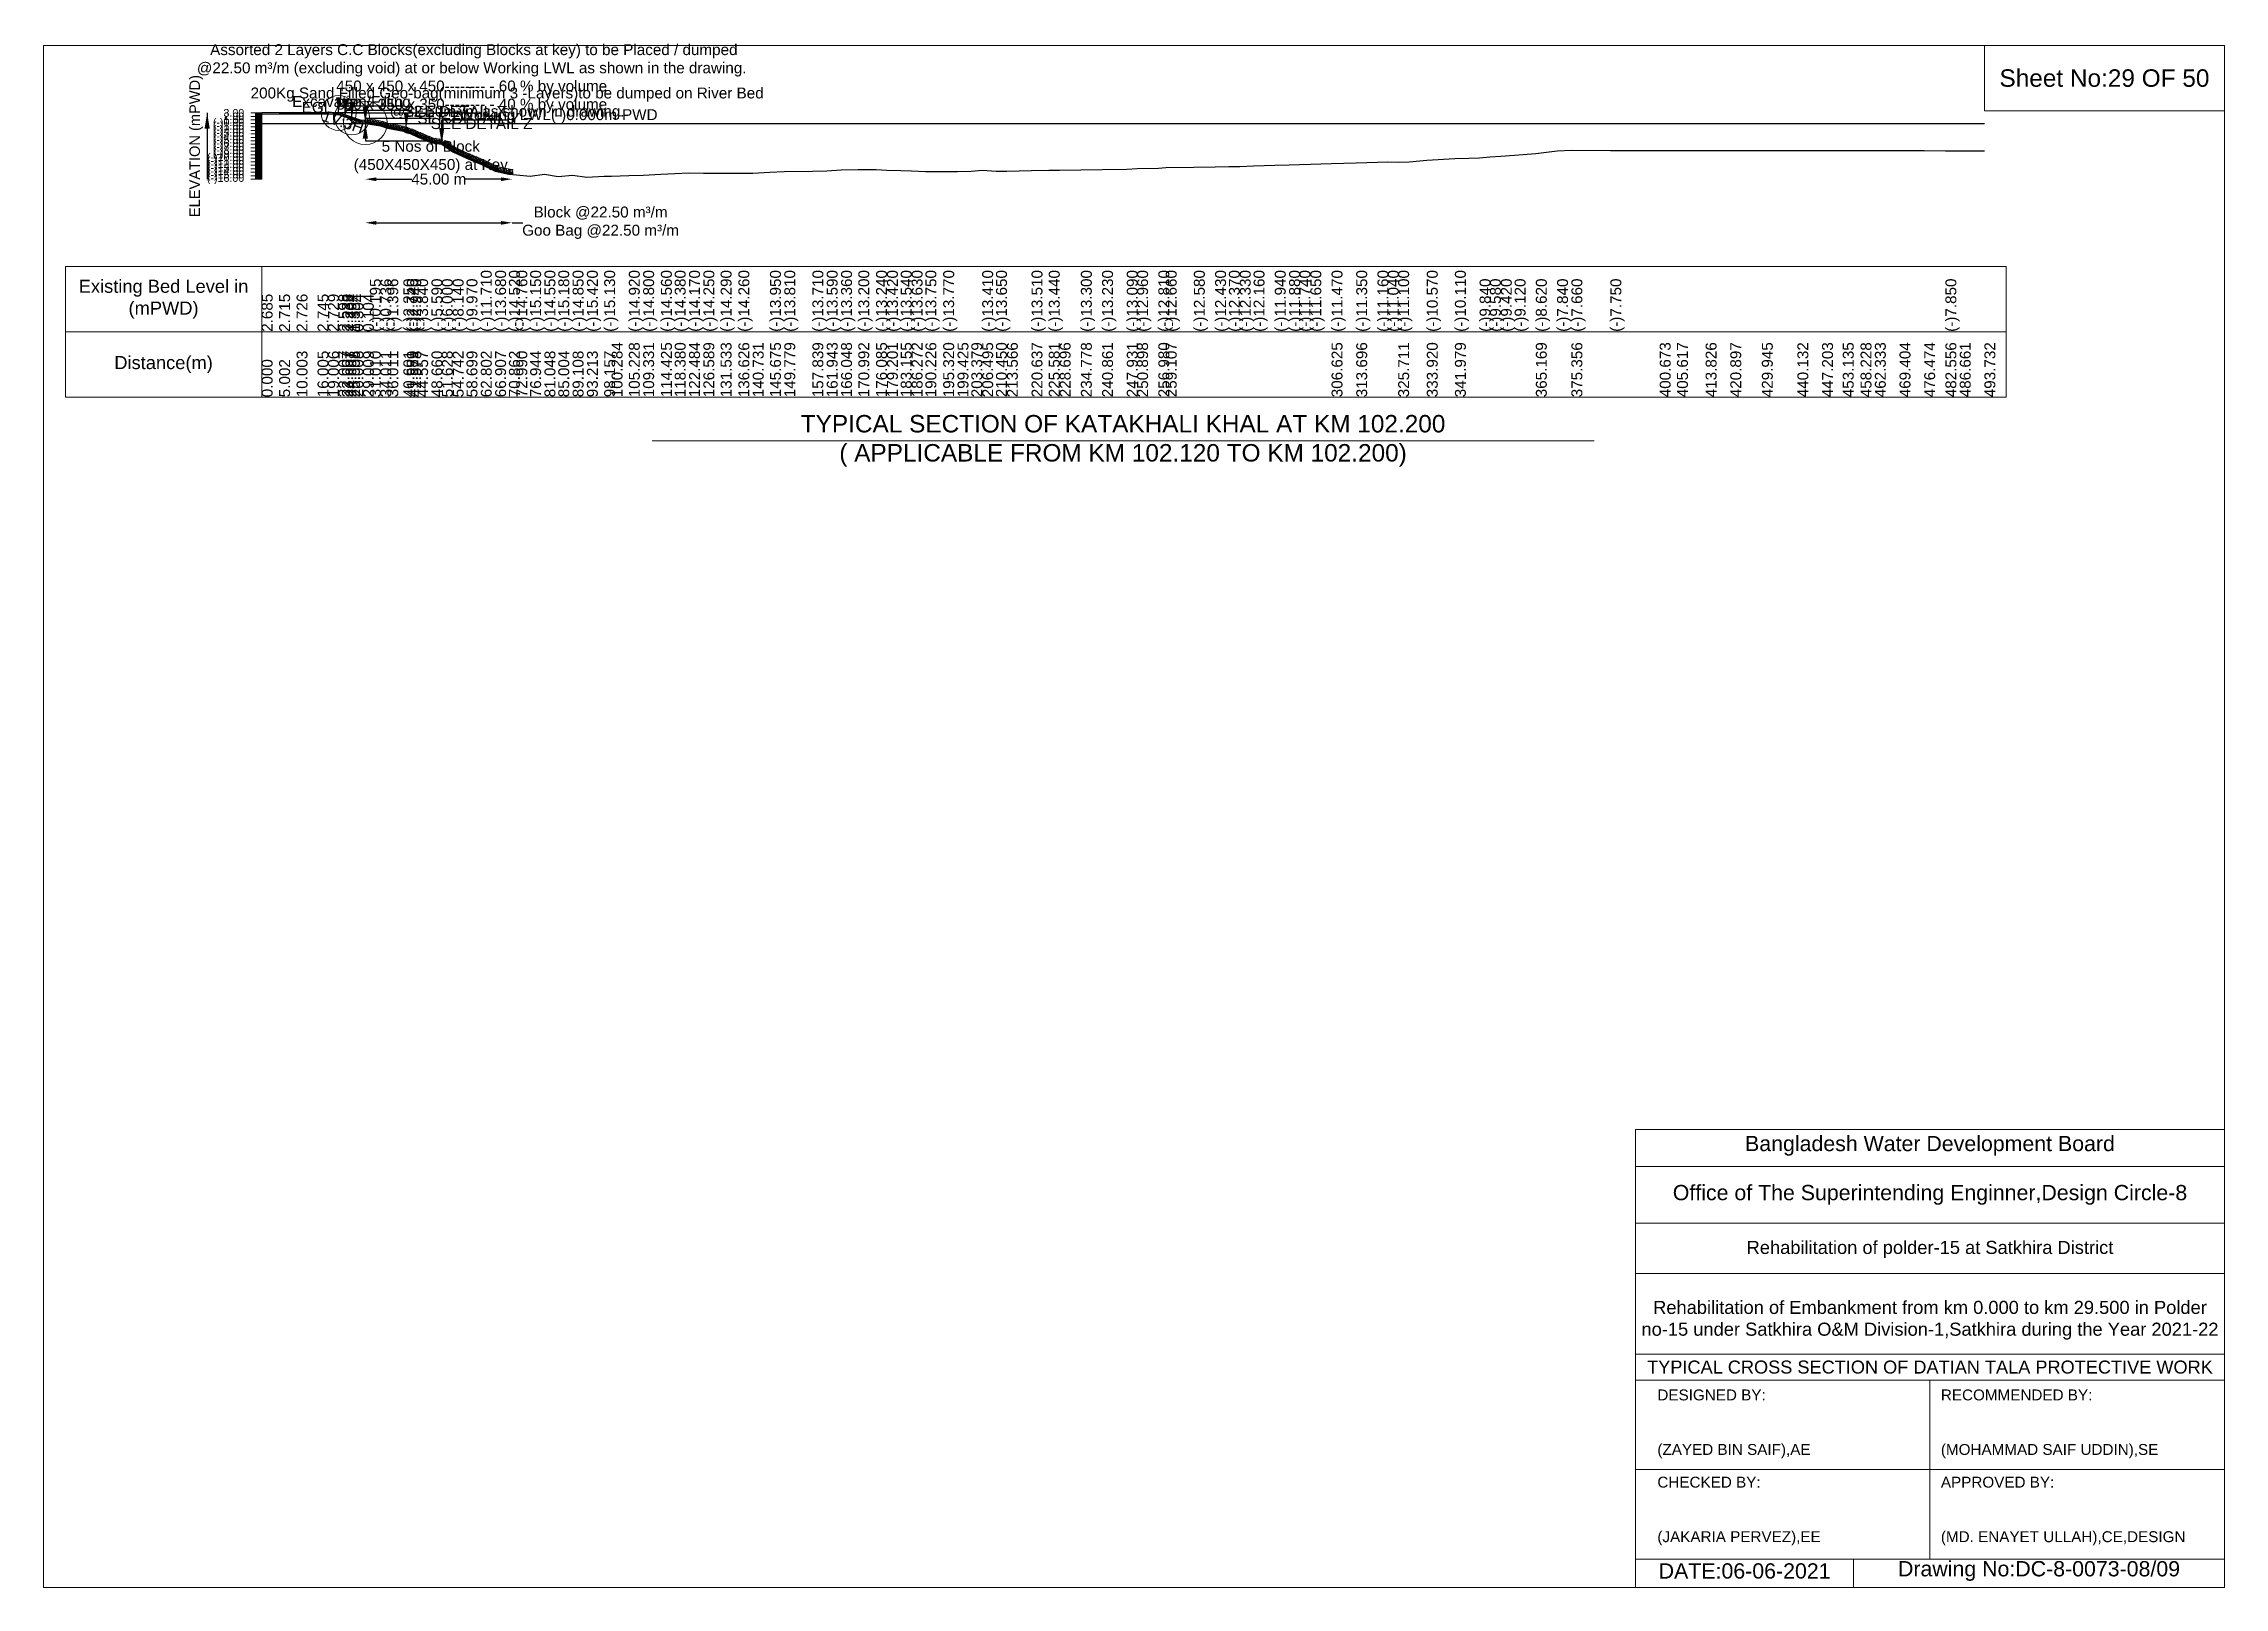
# Model space of a CAD drawing. Header units: inches. Extents: x 89000 to 845000, y -7071 to 31.
# Drawn here: x 520000 to 530000, y -7071 to 9 of the extents above; entities that cross this region are included whole.
import ezdxf

# ---------------------------------------------------------------- set-up
doc = ezdxf.new("R2010")
doc.units = ezdxf.units.IN
doc.header["$LTSCALE"] = 7
doc.header["$MEASUREMENT"] = 0
for name, color, linetype, lineweight in [('Cross section Data Border', 7, 'Continuous', 9), ('Cross Section Labels', 7, 'Continuous', 9), ('Existing_Bed_Level for Xsection', 7, 'Continuous', 25), ('Long Section Labels', 7, 'Continuous', 9)]:
    doc.layers.add(name, color=color, linetype=linetype, lineweight=lineweight)
doc.styles.get("Standard").update_dxf_attribs({"font": 'arial.ttf'})
doc.dimstyles.new('Appron Lebeling Style', dxfattribs={"dimtxt": 50, "dimasz": 50, "dimexe": 0.18, "dimexo": 0.0625, "dimgap": 0.09, "dimtad": 0, "dimtih": 1, "dimtoh": 1, "dimdec": 4, "dimzin": 0, "dimdsep": 46, "dimtxsty": 'Standard', "dimcen": 0.09, "dimse1": 1, "dimse2": 1, "dimadec": 0, "dimazin": 0, "dimtfac": 1, "dimtdec": 4, "dimtofl": 0, "dimtmove": 0, "dimatfit": 3, "dimfxl": 1, "dimtolj": 1, "dimtzin": 0, "dimarcsym": 0})
doc.dimstyles.get("Standard").update_dxf_attribs({"dimtxt": 0.18, "dimasz": 0.18, "dimexe": 0.18, "dimexo": 0.0625, "dimgap": 0.09, "dimtad": 0, "dimtih": 1, "dimtoh": 1, "dimdec": 4, "dimzin": 0, "dimdsep": 46, "dimtxsty": 'Standard', "dimcen": 0.09, "dimadec": 0, "dimazin": 0, "dimtfac": 1, "dimtdec": 4, "dimtofl": 0, "dimtmove": 0, "dimatfit": 3, "dimfxl": 1, "dimtolj": 1, "dimtzin": 0, "dimarcsym": 0})

msp = doc.modelspace()

# ---------------------------------------------------------------- texts
at = {"layer": 'Cross section Data Border', "char_height": 60, "width": 800, "attachment_point": 5}
for s, insert in [('Existing Bed Level in (mPWD)', (520550, -1163.28)), ('Distance(m)', (520550, -1463.28))]:
    msp.add_mtext(s, dxfattribs=dict(at, insert=insert))
at = {"layer": 'Cross Section Labels'}
for s, insert, char_height, attachment_point in [(' Assorted 2 Layers C.C Blocks(excluding Blocks at key) to be Placed / dumped^J@22.50 m³/m (excluding void) at or below Working LWL as shown in the drawing.^J450 x 450 x 450-------- - 60 % by volume^J350 x 350 x 350-------- - 40 % by volume', (521963.06033, -309.28), 50, 8), ('200Kg Sand Filled Geo-bag(minimum 3 -Layers)to be dumped on River Bed^J@22.50m³/m as shown in drawing.', (522125.56111, -341.28), 50, 8), ('Sheet No:29 OF 50', (529450, -150), 80, 5), ('Excavation/Filling', (521683.47794, -297.28), 50, 9), ('EGL', (521323.29901, -309.28), 50, 9), ('SEE DETAIL X', (521652.87794, -277.28), 50, 1), ('Working LWL(-)0.000m-PWD', (521907.27794, -357.28), 50, 7), ('SEE DETAIL Y', (521714.07794, -309.28), 50, 1), ('SEE DETAIL Z', (521775.27794, -333.28), 50, 1), ('5 Nos of Block ^J(450X450X450) at Key', (521775.27794, -437.28), 50, 2), ('TYPICAL SECTION OF KATAKHALI KHAL AT KM 102.200^J( APPLICABLE FROM KM 102.120 TO KM 102.200)', (524949.85671, -1813.28), 80, 5), ('Bangladesh Water Development Board', (528650, -5046), 70, 5), ('Office of The Superintending Enginner,Design Circle-8', (528650, -5271), 70, 5)]:
    msp.add_mtext(s, dxfattribs=dict(at, insert=insert, char_height=char_height, attachment_point=attachment_point))
at = {"layer": 'Cross Section Labels', "insert": (521380.94812, -327.06947), "char_height": 50, "attachment_point": 2, "rotation": 341.565051177}
msp.add_mtext('1V:3H', dxfattribs=at)
at = {"layer": 'Cross Section Labels'}
for s, insert, char_height, width, attachment_point in [('Rehabilitation of polder-15 at Satkhira District', (528650, -5521), 60, 2800, 5), ('Rehabilitation of Embankment from km 0.000 to km 29.500 in Polder no-15 under Satkhira O&M Division-1,Satkhira during the Year 2021-22', (528650, -5846), 60, 2700, 5), ('TYPICAL CROSS SECTION OF DATIAN TALA PROTECTIVE WORK', (528650, -6061), 59.5765532, 2800, 5), ('DESIGNED BY:^J^J^J(ZAYED BIN SAIF),AE', (527400, -6321), 50, 1400, 4), ('RECOMMENDED BY:^J^J^J(MOHAMMAD SAIF UDDIN),SE', (528700, -6321), 50, 1400, 4), ('CHECKED BY:^J^J^J(JAKARIA PERVEZ),EE', (527400, -6721), 50, 1400, 4), ('APPROVED BY:^J^J^J(MD. ENAYET ULLAH),CE,DESIGN', (528700, -6721), 50, 1400, 4), ('DATE:06-06-2021', (527800, -6996), 70, 1400, 5), ('Drawing No:DC-8-0073-08/09', (529150, -6996), 70, 2200, 5)]:
    msp.add_mtext(s, dxfattribs=dict(at, insert=insert, char_height=char_height, width=width, attachment_point=attachment_point))
at = {"layer": 'Long Section Labels', "rotation": 90}
for s, insert, char_height, attachment_point in [('ELEVATION (mPWD)', (520700, -461.28), 48, 5), ('(-)0.195', (521496.15398, -1313.28), 50, 1), ('(-)0.736', (521544.16889, -1313.28), 50, 1), ('(-)1.396', (521576.17882, -1313.28), 50, 1), ('(-)2.250', (521649.62198, -1313.28), 50, 1), ('(-)2.740', (521665.43143, -1313.28), 50, 1), ('(-)2.940', (521681.24978, -1313.28), 50, 1), ('(-)3.840', (521712.9108, -1313.28), 50, 1), ('(-)5.590', (521778.56295, -1313.28), 50, 1), ('(-)6.000', (521826.04787, -1313.28), 50, 1), ('(-)8.140', (521875.87858, -1313.28), 50, 1), ('(-)9.970', (521939.18495, -1313.28), 50, 1), ('(-)9.970', (521939.18495, -1313.28), 50, 1), ('(-)9.970', (521939.18495, -1313.28), 50, 1), ('(-)9.970', (521939.18495, -1313.28), 50, 1), ('(-)9.970', (521939.18495, -1313.28), 50, 1), ('(-)11.710', (522004.82975, -1313.28), 50, 1), ('(-)13.680', (522070.5145, -1313.28), 50, 1), ('(-)14.520', (522133.79116, -1313.28), 50, 1), ('(-)14.760', (522167.83402, -1313.28), 50, 1), ('(-)15.150', (522231.09926, -1313.28), 50, 1), ('(-)14.550', (522296.77286, -1313.28), 50, 1), ('(-)15.180', (522360.06358, -1313.28), 50, 1), ('(-)14.850', (522425.72207, -1313.28), 50, 1), ('(-)15.420', (522491.40802, -1313.28), 50, 1), ('(-)15.130', (522570.50604, -1313.28), 50, 1), ('(-)15.130', (522570.50604, -1313.28), 50, 1), ('(-)14.920', (522683.64204, -1313.28), 50, 1), ('(-)14.800', (522749.30185, -1313.28), 50, 1), ('(-)14.560', (522830.79811, -1313.28), 50, 1), ('(-)14.380', (522894.08521, -1313.28), 50, 1), ('(-)14.170', (522959.74827, -1313.28), 50, 1), ('(-)14.250', (523025.43125, -1313.28), 50, 1), ('(-)14.290', (523104.52918, -1313.28), 50, 1), ('(-)14.260', (523186.01551, -1313.28), 50, 1), ('(-)14.260', (523186.01551, -1313.28), 50, 1), ('(-)13.950', (523330.80022, -1313.28), 50, 1), ('(-)13.810', (523396.46158, -1313.28), 50, 1), ('(-)13.710', (523525.41871, -1313.28), 50, 1), ('(-)13.710', (523525.41871, -1313.28), 50, 1), ('(-)13.590', (523591.08821, -1313.28), 50, 1), ('(-)13.360', (523656.77259, -1313.28), 50, 1), ('(-)13.200', (523735.86402, -1313.28), 50, 1), ('(-)13.240', (523817.3542, -1313.28), 50, 1), ('(-)13.420', (523867.21971, -1313.28), 50, 1), ('(-)13.540', (523930.48767, -1313.28), 50, 1), ('(-)13.630', (523980.35001, -1313.28), 50, 1), ('(-)13.750', (524043.6214, -1313.28), 50, 1), ('(-)13.770', (524125.1144, -1313.28), 50, 1), ('(-)13.770', (524125.1144, -1313.28), 50, 1), ('(-)13.410', (524303.92792, -1313.28), 50, 1), ('(-)13.650', (524367.20133, -1313.28), 50, 1), ('(-)13.650', (524367.20133, -1313.28), 50, 1), ('(-)13.510', (524530.19069, -1313.28), 50, 1), ('(-)13.440', (524609.29323, -1313.28), 50, 1), ('(-)13.440', (524609.29323, -1313.28), 50, 1), ('(-)13.300', (524756.45482, -1313.28), 50, 1), ('(-)13.230', (524853.76956, -1313.28), 50, 1), ('(-)13.090', (524966.9017, -1313.28), 50, 1), ('(-)12.960', (525014.36121, -1313.28), 50, 1), ('(-)12.810', (525111.6735, -1313.28), 50, 1), ('(-)12.660', (525145.71645, -1313.28), 50, 1), ('(-)12.660', (525145.71645, -1313.28), 50, 1), ('(-)12.660', (525145.71645, -1313.28), 50, 1), ('(-)12.660', (525145.71645, -1313.28), 50, 1), ('(-)12.580', (525274.66355, -1313.28), 50, 1), ('(-)12.580', (525274.66355, -1313.28), 50, 1), ('(-)12.580', (525274.66355, -1313.28), 50, 1), ('(-)12.580', (525274.66355, -1313.28), 50, 1), ('(-)12.430', (525371.97889, -1313.28), 50, 1), ('(-)12.430', (525371.97889, -1313.28), 50, 1), ('(-)12.430', (525371.97889, -1313.28), 50, 1), ('(-)12.430', (525371.97889, -1313.28), 50, 1), ('(-)12.370', (525435.25338, -1313.28), 50, 1), ('(-)12.370', (525435.25338, -1313.28), 50, 1), ('(-)12.370', (525435.25338, -1313.28), 50, 1), ('(-)12.370', (525435.25338, -1313.28), 50, 1), ('(-)12.330', (525485.11056, -1313.28), 50, 1), ('(-)12.330', (525485.11056, -1313.28), 50, 1), ('(-)12.330', (525485.11056, -1313.28), 50, 1), ('(-)12.330', (525485.11056, -1313.28), 50, 1), ('(-)12.160', (525548.38717, -1313.28), 50, 1), ('(-)12.160', (525548.38717, -1313.28), 50, 1), ('(-)12.160', (525548.38717, -1313.28), 50, 1), ('(-)12.160', (525548.38717, -1313.28), 50, 1), ('(-)11.940', (525645.6996, -1313.28), 50, 1), ('(-)11.940', (525645.6996, -1313.28), 50, 1), ('(-)11.940', (525645.6996, -1313.28), 50, 1), ('(-)11.940', (525645.6996, -1313.28), 50, 1), ('(-)11.880', (525711.37467, -1313.28), 50, 1), ('(-)11.880', (525711.37467, -1313.28), 50, 1), ('(-)11.880', (525711.37467, -1313.28), 50, 1), ('(-)11.880', (525711.37467, -1313.28), 50, 1), ('(-)11.740', (525758.83327, -1313.28), 50, 1), ('(-)11.740', (525758.83327, -1313.28), 50, 1), ('(-)11.740', (525758.83327, -1313.28), 50, 1), ('(-)11.740', (525758.83327, -1313.28), 50, 1), ('(-)11.650', (525808.68946, -1313.28), 50, 1), ('(-)11.650', (525808.68946, -1313.28), 50, 1), ('(-)11.650', (525808.68946, -1313.28), 50, 1), ('(-)11.650', (525808.68946, -1313.28), 50, 1), ('(-)11.580', (525856.14591, -1313.28), 50, 1), ('(-)11.580', (525856.14591, -1313.28), 50, 1), ('(-)11.580', (525856.14591, -1313.28), 50, 1), ('(-)11.580', (525856.14591, -1313.28), 50, 1), ('(-)11.470', (525906.00462, -1313.28), 50, 1), ('(-)11.470', (525906.00462, -1313.28), 50, 1), ('(-)11.470', (525906.00462, -1313.28), 50, 1), ('(-)11.470', (525906.00462, -1313.28), 50, 1), ('(-)11.350', (526019.13644, -1313.28), 50, 1), ('(-)11.350', (526019.13644, -1313.28), 50, 1), ('(-)11.350', (526019.13644, -1313.28), 50, 1), ('(-)11.350', (526019.13644, -1313.28), 50, 1), ('(-)11.160', (526116.45166, -1313.28), 50, 1), ('(-)11.160', (526116.45166, -1313.28), 50, 1), ('(-)11.160', (526116.45166, -1313.28), 50, 1), ('(-)11.160', (526116.45166, -1313.28), 50, 1), ('(-)11.040', (526163.90554, -1313.28), 50, 1), ('(-)11.040', (526163.90554, -1313.28), 50, 1), ('(-)11.040', (526163.90554, -1313.28), 50, 1), ('(-)11.040', (526163.90554, -1313.28), 50, 1), ('(-)11.040', (526163.90554, -1313.28), 50, 1), ('(-)11.040', (526163.90554, -1313.28), 50, 1), ('(-)11.040', (526163.90554, -1313.28), 50, 1), ('(-)11.040', (526163.90554, -1313.28), 50, 1), ('(-)11.100', (526211.36942, -1313.28), 50, 1), ('(-)11.100', (526211.36942, -1313.28), 50, 1), ('(-)11.100', (526211.36942, -1313.28), 50, 1), ('(-)11.100', (526211.36942, -1313.28), 50, 1), ('(-)10.570', (526342.71543, -1313.28), 50, 1), ('(-)10.570', (526342.71543, -1313.28), 50, 1), ('(-)10.570', (526342.71543, -1313.28), 50, 1), ('(-)10.570', (526342.71543, -1313.28), 50, 1), ('(-)10.110', (526471.6659, -1313.28), 50, 1), ('(-)10.110', (526471.6659, -1313.28), 50, 1), ('(-)10.110', (526471.6659, -1313.28), 50, 1), ('(-)10.110', (526471.6659, -1313.28), 50, 1), ('(-)9.840', (526584.79874, -1313.28), 50, 1), ('(-)9.840', (526584.79874, -1313.28), 50, 1), ('(-)9.840', (526584.79874, -1313.28), 50, 1), ('(-)9.840', (526584.79874, -1313.28), 50, 1), ('(-)9.580', (526632.26098, -1313.28), 50, 1), ('(-)9.580', (526632.26098, -1313.28), 50, 1), ('(-)9.580', (526632.26098, -1313.28), 50, 1), ('(-)9.580', (526632.26098, -1313.28), 50, 1), ('(-)9.420', (526682.11263, -1313.28), 50, 1), ('(-)9.420', (526682.11263, -1313.28), 50, 1), ('(-)9.420', (526682.11263, -1313.28), 50, 1), ('(-)9.420', (526682.11263, -1313.28), 50, 1), ('(-)9.120', (526745.39512, -1313.28), 50, 1), ('(-)9.120', (526745.39512, -1313.28), 50, 1), ('(-)9.120', (526745.39512, -1313.28), 50, 1), ('(-)9.120', (526745.39512, -1313.28), 50, 1), ('(-)8.620', (526842.70691, -1313.28), 50, 1), ('(-)8.620', (526842.70691, -1313.28), 50, 1), ('(-)8.620', (526842.70691, -1313.28), 50, 1), ('(-)8.620', (526842.70691, -1313.28), 50, 1), ('(-)7.840', (526940.01912, -1313.28), 50, 1), ('(-)7.840', (526940.01912, -1313.28), 50, 1), ('(-)7.840', (526940.01912, -1313.28), 50, 1), ('(-)7.840', (526940.01912, -1313.28), 50, 1), ('(-)7.660', (527005.6921, -1313.28), 50, 1), ('(-)7.660', (527005.6921, -1313.28), 50, 1), ('(-)7.660', (527005.6921, -1313.28), 50, 1), ('(-)7.660', (527005.6921, -1313.28), 50, 1), ('(-)7.750', (527184.50332, -1313.28), 50, 1), ('(-)7.750', (527184.50332, -1313.28), 50, 1), ('(-)7.750', (527184.50332, -1313.28), 50, 1), ('(-)7.750', (527184.50332, -1313.28), 50, 1), ('(-)7.750', (527184.50332, -1313.28), 50, 1), ('(-)7.750', (527184.50332, -1313.28), 50, 1), ('(-)7.750', (527184.50332, -1313.28), 50, 1), ('(-)7.750', (527184.50332, -1313.28), 50, 1), ('(-)7.750', (527184.50332, -1313.28), 50, 1), ('(-)7.750', (527184.50332, -1313.28), 50, 1), ('(-)7.750', (527184.50332, -1313.28), 50, 1), ('(-)7.750', (527184.50332, -1313.28), 50, 1), ('(-)7.750', (527184.50332, -1313.28), 50, 1), ('(-)7.750', (527184.50332, -1313.28), 50, 1), ('(-)7.750', (527184.50332, -1313.28), 50, 1), ('(-)7.750', (527184.50332, -1313.28), 50, 1), ('(-)7.750', (527184.50332, -1313.28), 50, 1), ('(-)7.750', (527184.50332, -1313.28), 50, 1), ('(-)7.750', (527184.50332, -1313.28), 50, 1), ('(-)7.750', (527184.50332, -1313.28), 50, 1), ('(-)7.750', (527184.50332, -1313.28), 50, 1), ('(-)7.750', (527184.50332, -1313.28), 50, 1), ('(-)7.750', (527184.50332, -1313.28), 50, 1), ('(-)7.750', (527184.50332, -1313.28), 50, 1), ('(-)7.750', (527184.50332, -1313.28), 50, 1), ('(-)7.750', (527184.50332, -1313.28), 50, 1), ('(-)7.750', (527184.50332, -1313.28), 50, 1), ('(-)7.750', (527184.50332, -1313.28), 50, 1), ('(-)7.750', (527184.50332, -1313.28), 50, 1), ('(-)7.750', (527184.50332, -1313.28), 50, 1), ('(-)7.750', (527184.50332, -1313.28), 50, 1), ('(-)7.750', (527184.50332, -1313.28), 50, 1), ('(-)7.750', (527184.50332, -1313.28), 50, 1), ('(-)7.750', (527184.50332, -1313.28), 50, 1), ('(-)7.750', (527184.50332, -1313.28), 50, 1), ('(-)7.750', (527184.50332, -1313.28), 50, 1), ('(-)7.750', (527184.50332, -1313.28), 50, 1), ('(-)7.750', (527184.50332, -1313.28), 50, 1), ('(-)7.750', (527184.50332, -1313.28), 50, 1), ('(-)7.750', (527184.50332, -1313.28), 50, 1), ('(-)7.750', (527184.50332, -1313.28), 50, 1), ('(-)7.750', (527184.50332, -1313.28), 50, 1), ('(-)7.750', (527184.50332, -1313.28), 50, 1), ('(-)7.750', (527184.50332, -1313.28), 50, 1), ('(-)7.750', (527184.50332, -1313.28), 50, 1), ('(-)7.750', (527184.50332, -1313.28), 50, 1), ('(-)7.750', (527184.50332, -1313.28), 50, 1), ('(-)7.750', (527184.50332, -1313.28), 50, 1), ('(-)7.750', (527184.50332, -1313.28), 50, 1), ('(-)7.750', (527184.50332, -1313.28), 50, 1), ('(-)7.750', (527184.50332, -1313.28), 50, 1), ('(-)7.750', (527184.50332, -1313.28), 50, 1), ('(-)7.750', (527184.50332, -1313.28), 50, 1), ('(-)7.850', (528720.9036, -1313.28), 50, 1), ('(-)7.850', (528720.9036, -1313.28), 50, 1), ('(-)7.850', (528720.9036, -1313.28), 50, 1), ('2.685', (521000, -1313.28), 50, 1), ('2.715', (521080.02484, -1313.28), 50, 1), ('2.726', (521160.04967, -1313.28), 50, 1), ('2.745', (521256.07948, -1313.28), 50, 1), ('2.729', (521304.09438, -1313.28), 50, 1), ('2.598', (521352.10928, -1313.28), 50, 1), ('2.238', (521368.11425, -1313.28), 50, 1), ('2.204', (521384.11921, -1313.28), 50, 1), ('1.354', (521400.12418, -1313.28), 50, 1), ('0.304', (521416.12915, -1313.28), 50, 1), ('0.104', (521464.14405, -1313.28), 50, 1), ('100.284', (522604.53705, -1613.28), 50, 1), ('105.228', (522683.64204, -1613.28), 50, 1), ('109.331', (522749.30185, -1613.28), 50, 1), ('114.425', (522830.79811, -1613.28), 50, 1), ('118.380', (522894.08521, -1613.28), 50, 1), ('122.484', (522959.74827, -1613.28), 50, 1), ('126.589', (523025.43125, -1613.28), 50, 1), ('131.533', (523104.52918, -1613.28), 50, 1), ('136.626', (523186.01551, -1613.28), 50, 1), ('140.731', (523251.69232, -1613.28), 50, 1), ('145.675', (523330.80022, -1613.28), 50, 1), ('149.779', (523396.46158, -1613.28), 50, 1), ('157.839', (523525.41871, -1613.28), 50, 1), ('161.943', (523591.08821, -1613.28), 50, 1), ('166.048', (523656.77259, -1613.28), 50, 1), ('170.992', (523735.86402, -1613.28), 50, 1), ('176.085', (523817.3542, -1613.28), 50, 1), ('179.201', (523867.21971, -1613.28), 50, 1), ('183.155', (523930.48767, -1613.28), 50, 1), ('186.272', (523980.35001, -1613.28), 50, 1), ('190.226', (524043.6214, -1613.28), 50, 1), ('195.320', (524125.1144, -1613.28), 50, 1), ('199.425', (524190.79715, -1613.28), 50, 1), ('203.379', (524254.06754, -1613.28), 50, 1), ('206.495', (524303.92792, -1613.28), 50, 1), ('210.450', (524367.20133, -1613.28), 50, 1), ('213.566', (524417.05912, -1613.28), 50, 1), ('220.637', (524530.19069, -1613.28), 50, 1), ('225.581', (524609.29323, -1613.28), 50, 1), ('228.696', (524659.14059, -1613.28), 50, 1), ('234.778', (524756.45482, -1613.28), 50, 1), ('240.861', (524853.76956, -1613.28), 50, 1), ('247.931', (524966.9017, -1613.28), 50, 1), ('250.898', (525014.36121, -1613.28), 50, 1), ('256.980', (525111.6735, -1613.28), 50, 1), ('259.107', (525145.71645, -1613.28), 50, 1), ('259.107', (525145.71645, -1613.28), 50, 1), ('259.107', (525145.71645, -1613.28), 50, 1), ('259.107', (525145.71645, -1613.28), 50, 1), ('267.166', (525274.66355, -1613.28), 50, 1), ('267.166', (525274.66355, -1613.28), 50, 1), ('267.166', (525274.66355, -1613.28), 50, 1), ('267.166', (525274.66355, -1613.28), 50, 1), ('273.249', (525371.97889, -1613.28), 50, 1), ('273.249', (525371.97889, -1613.28), 50, 1), ('273.249', (525371.97889, -1613.28), 50, 1), ('273.249', (525371.97889, -1613.28), 50, 1), ('277.203', (525435.25338, -1613.28), 50, 1), ('277.203', (525435.25338, -1613.28), 50, 1), ('277.203', (525435.25338, -1613.28), 50, 1), ('277.203', (525435.25338, -1613.28), 50, 1), ('280.319', (525485.11056, -1613.28), 50, 1), ('280.319', (525485.11056, -1613.28), 50, 1), ('280.319', (525485.11056, -1613.28), 50, 1), ('280.319', (525485.11056, -1613.28), 50, 1), ('284.274', (525548.38717, -1613.28), 50, 1), ('284.274', (525548.38717, -1613.28), 50, 1), ('284.274', (525548.38717, -1613.28), 50, 1), ('284.274', (525548.38717, -1613.28), 50, 1), ('290.356', (525645.6996, -1613.28), 50, 1), ('290.356', (525645.6996, -1613.28), 50, 1), ('290.356', (525645.6996, -1613.28), 50, 1), ('290.356', (525645.6996, -1613.28), 50, 1), ('294.461', (525711.37467, -1613.28), 50, 1), ('294.461', (525711.37467, -1613.28), 50, 1), ('294.461', (525711.37467, -1613.28), 50, 1), ('294.461', (525711.37467, -1613.28), 50, 1), ('297.427', (525758.83327, -1613.28), 50, 1), ('297.427', (525758.83327, -1613.28), 50, 1), ('297.427', (525758.83327, -1613.28), 50, 1), ('297.427', (525758.83327, -1613.28), 50, 1), ('300.543', (525808.68946, -1613.28), 50, 1), ('300.543', (525808.68946, -1613.28), 50, 1), ('300.543', (525808.68946, -1613.28), 50, 1), ('300.543', (525808.68946, -1613.28), 50, 1), ('303.509', (525856.14591, -1613.28), 50, 1), ('303.509', (525856.14591, -1613.28), 50, 1), ('303.509', (525856.14591, -1613.28), 50, 1), ('303.509', (525856.14591, -1613.28), 50, 1), ('306.625', (525906.00462, -1613.28), 50, 1), ('306.625', (525906.00462, -1613.28), 50, 1), ('306.625', (525906.00462, -1613.28), 50, 1), ('306.625', (525906.00462, -1613.28), 50, 1), ('313.696', (526019.13644, -1613.28), 50, 1), ('313.696', (526019.13644, -1613.28), 50, 1), ('313.696', (526019.13644, -1613.28), 50, 1), ('313.696', (526019.13644, -1613.28), 50, 1), ('319.778', (526116.45166, -1613.28), 50, 1), ('319.778', (526116.45166, -1613.28), 50, 1), ('319.778', (526116.45166, -1613.28), 50, 1), ('319.778', (526116.45166, -1613.28), 50, 1), ('322.744', (526163.90554, -1613.28), 50, 1), ('322.744', (526163.90554, -1613.28), 50, 1), ('322.744', (526163.90554, -1613.28), 50, 1), ('322.744', (526163.90554, -1613.28), 50, 1), ('325.711', (526211.36942, -1613.28), 50, 1), ('325.711', (526211.36942, -1613.28), 50, 1), ('325.711', (526211.36942, -1613.28), 50, 1), ('325.711', (526211.36942, -1613.28), 50, 1), ('328.826', (526261.21919, -1613.28), 50, 1), ('328.826', (526261.21919, -1613.28), 50, 1), ('328.826', (526261.21919, -1613.28), 50, 1), ('328.826', (526261.21919, -1613.28), 50, 1), ('333.920', (526342.71543, -1613.28), 50, 1), ('333.920', (526342.71543, -1613.28), 50, 1), ('333.920', (526342.71543, -1613.28), 50, 1), ('333.920', (526342.71543, -1613.28), 50, 1), ('341.979', (526471.6659, -1613.28), 50, 1), ('341.979', (526471.6659, -1613.28), 50, 1), ('341.979', (526471.6659, -1613.28), 50, 1), ('341.979', (526471.6659, -1613.28), 50, 1), ('345.934', (526534.94939, -1613.28), 50, 1), ('345.934', (526534.94939, -1613.28), 50, 1), ('345.934', (526534.94939, -1613.28), 50, 1), ('345.934', (526534.94939, -1613.28), 50, 1), ('349.050', (526584.79874, -1613.28), 50, 1), ('349.050', (526584.79874, -1613.28), 50, 1), ('349.050', (526584.79874, -1613.28), 50, 1), ('349.050', (526584.79874, -1613.28), 50, 1), ('352.016', (526632.26098, -1613.28), 50, 1), ('352.016', (526632.26098, -1613.28), 50, 1), ('352.016', (526632.26098, -1613.28), 50, 1), ('352.016', (526632.26098, -1613.28), 50, 1), ('355.132', (526682.11263, -1613.28), 50, 1), ('355.132', (526682.11263, -1613.28), 50, 1), ('355.132', (526682.11263, -1613.28), 50, 1), ('355.132', (526682.11263, -1613.28), 50, 1), ('359.087', (526745.39512, -1613.28), 50, 1), ('359.087', (526745.39512, -1613.28), 50, 1), ('359.087', (526745.39512, -1613.28), 50, 1), ('359.087', (526745.39512, -1613.28), 50, 1), ('365.169', (526842.70691, -1613.28), 50, 1), ('365.169', (526842.70691, -1613.28), 50, 1), ('365.169', (526842.70691, -1613.28), 50, 1), ('365.169', (526842.70691, -1613.28), 50, 1), ('371.251', (526940.01912, -1613.28), 50, 1), ('371.251', (526940.01912, -1613.28), 50, 1), ('371.251', (526940.01912, -1613.28), 50, 1), ('371.251', (526940.01912, -1613.28), 50, 1), ('375.356', (527005.6921, -1613.28), 50, 1), ('375.356', (527005.6921, -1613.28), 50, 1), ('375.356', (527005.6921, -1613.28), 50, 1), ('375.356', (527005.6921, -1613.28), 50, 1), ('386.531', (527184.50332, -1613.28), 50, 1), ('386.531', (527184.50332, -1613.28), 50, 1), ('386.531', (527184.50332, -1613.28), 50, 1), ('386.531', (527184.50332, -1613.28), 50, 1), ('390.486', (527247.77804, -1613.28), 50, 1), ('390.486', (527247.77804, -1613.28), 50, 1), ('390.486', (527247.77804, -1613.28), 50, 1), ('390.486', (527247.77804, -1613.28), 50, 1), ('400.673', (527410.76749, -1613.28), 50, 1), ('400.673', (527410.76749, -1613.28), 50, 1), ('400.673', (527410.76749, -1613.28), 50, 1), ('400.673', (527410.76749, -1613.28), 50, 1), ('405.617', (527489.86681, -1613.28), 50, 1), ('405.617', (527489.86681, -1613.28), 50, 1), ('405.617', (527489.86681, -1613.28), 50, 1), ('405.617', (527489.86681, -1613.28), 50, 1), ('413.826', (527621.2144, -1613.28), 50, 1), ('413.826', (527621.2144, -1613.28), 50, 1), ('413.826', (527621.2144, -1613.28), 50, 1), ('413.826', (527621.2144, -1613.28), 50, 1), ('420.897', (527734.3467, -1613.28), 50, 1), ('420.897', (527734.3467, -1613.28), 50, 1), ('420.897', (527734.3467, -1613.28), 50, 1), ('420.897', (527734.3467, -1613.28), 50, 1), ('429.945', (527879.11733, -1613.28), 50, 1), ('429.945', (527879.11733, -1613.28), 50, 1), ('429.945', (527879.11733, -1613.28), 50, 1), ('429.945', (527879.11733, -1613.28), 50, 1), ('440.132', (528042.10826, -1613.28), 50, 1), ('440.132', (528042.10826, -1613.28), 50, 1), ('440.132', (528042.10826, -1613.28), 50, 1), ('440.132', (528042.10826, -1613.28), 50, 1), ('447.203', (528155.24046, -1613.28), 50, 1), ('447.203', (528155.24046, -1613.28), 50, 1), ('447.203', (528155.24046, -1613.28), 50, 1), ('447.203', (528155.24046, -1613.28), 50, 1), ('453.135', (528250.1608, -1613.28), 50, 1), ('453.135', (528250.1608, -1613.28), 50, 1), ('453.135', (528250.1608, -1613.28), 50, 1), ('453.135', (528250.1608, -1613.28), 50, 1), ('458.228', (528331.65114, -1613.28), 50, 1), ('458.228', (528331.65114, -1613.28), 50, 1), ('458.228', (528331.65114, -1613.28), 50, 1), ('458.228', (528331.65114, -1613.28), 50, 1), ('462.333', (528397.32403, -1613.28), 50, 1), ('462.333', (528397.32403, -1613.28), 50, 1), ('462.333', (528397.32403, -1613.28), 50, 1), ('462.333', (528397.32403, -1613.28), 50, 1), ('469.404', (528510.45698, -1613.28), 50, 1), ('469.404', (528510.45698, -1613.28), 50, 1), ('469.404', (528510.45698, -1613.28), 50, 1), ('469.404', (528510.45698, -1613.28), 50, 1), ('476.474', (528623.59006, -1613.28), 50, 1), ('482.556', (528720.9036, -1613.28), 50, 1), ('486.661', (528786.58121, -1613.28), 50, 1), ('493.732', (528899.71342, -1613.28), 50, 1), ('0.000', (521000, -1613.28), 50, 1), ('5.002', (521080.02484, -1613.28), 50, 1), ('10.003', (521160.04967, -1613.28), 50, 1), ('16.005', (521256.07948, -1613.28), 50, 1), ('19.006', (521304.09438, -1613.28), 50, 1), ('22.007', (521352.10928, -1613.28), 50, 1), ('23.007', (521368.11425, -1613.28), 50, 1), ('24.007', (521384.11921, -1613.28), 50, 1), ('25.008', (521400.12418, -1613.28), 50, 1), ('26.008', (521416.12915, -1613.28), 50, 1), ('29.009', (521464.14405, -1613.28), 50, 1), ('31.010', (521496.15398, -1613.28), 50, 1), ('34.011', (521544.16889, -1613.28), 50, 1), ('36.011', (521576.17882, -1613.28), 50, 1), ('40.601', (521649.62198, -1613.28), 50, 1), ('41.589', (521665.43143, -1613.28), 50, 1), ('42.578', (521681.24978, -1613.28), 50, 1), ('44.557', (521712.9108, -1613.28), 50, 1), ('48.660', (521778.56295, -1613.28), 50, 1), ('51.628', (521826.04787, -1613.28), 50, 1), ('54.742', (521875.87858, -1613.28), 50, 1), ('58.699', (521939.18495, -1613.28), 50, 1), ('62.802', (522004.82975, -1613.28), 50, 1), ('66.907', (522070.5145, -1613.28), 50, 1), ('70.862', (522133.79116, -1613.28), 50, 1), ('72.990', (522167.83402, -1613.28), 50, 1), ('76.944', (522231.09926, -1613.28), 50, 1), ('81.048', (522296.77286, -1613.28), 50, 1), ('85.004', (522360.06358, -1613.28), 50, 1), ('89.108', (522425.72207, -1613.28), 50, 1), ('93.213', (522491.40802, -1613.28), 50, 1), ('98.157', (522570.50604, -1613.28), 50, 1)]:
    msp.add_mtext(s, dxfattribs=dict(at, insert=insert, char_height=char_height, attachment_point=attachment_point))
at = {"layer": 'Long Section Labels', "char_height": 35, "attachment_point": 6}
for s, insert in [('3.00', (520920, -309.28)), ('(-)0.00', (520920, -357.28)), ('(-)1.00', (520920, -373.28)), ('(-)2.00', (520920, -389.28)), ('(-)3.00', (520920, -405.28)), ('(-)4.00', (520920, -421.28)), ('2.00', (520920, -325.28)), ('1.00', (520920, -341.28)), ('(-)10.00', (520920, -517.28)), ('(-)5.00', (520920, -437.28)), ('(-)6.00', (520920, -453.28)), ('(-)7.00', (520920, -469.28)), ('(-)8.00', (520920, -485.28)), ('(-)9.00', (520920, -501.28)), ('(-)11.00', (520920, -533.28)), ('(-)12.00', (520920, -549.28)), ('(-)13.00', (520920, -565.28)), ('(-)14.00', (520920, -581.28)), ('(-)15.00', (520920, -597.28)), ('(-)16.00', (520920, -613.28))]:
    msp.add_mtext(s, dxfattribs=dict(at, insert=insert))

# ---------------------------------------------------------------- blocks, each defined once
blk = doc.blocks.new('*D317')
at = {"layer": 'Cross Section Labels', "color": 0, "lineweight": -2, "transparency": 16777216}
for p, q in [((521525, -613), (521688, -613)), ((522098, -613), (521935, -613))]:
    blk.add_line(p, q, dxfattribs=at)
at = {"layer": 'Cross Section Labels', "color": 0, "transparency": 16777216}
for points in [[(521525, -605), (521525, -622), (521475, -613)], [(522098, -605), (522098, -622), (522148, -613)]]:
    blk.add_solid(points, dxfattribs=at)
at = {"layer": 'Defpoints', "color": 0, "transparency": 16777216}
for p in [(521475, -357), (522148, -591), (522148, -613)]:
    blk.add_point(p, dxfattribs=at)
at = {"layer": 'Cross Section Labels', "color": 0, "transparency": 16777216, "insert": (521812, -613), "char_height": 50, "attachment_point": 5}
blk.add_mtext('\\A1;45.00 m', dxfattribs=at)
blk = doc.blocks.new('*D318')
at = {"layer": 'Cross Section Labels', "color": 0, "lineweight": -2, "transparency": 16777216}
for p, q in [((521525, -813), (522098, -813)), ((522148, -813), (522198, -813))]:
    blk.add_line(p, q, dxfattribs=at)
at = {"layer": 'Cross Section Labels', "color": 0, "transparency": 16777216}
for points in [[(521525, -805), (521525, -822), (521475, -813)], [(522098, -805), (522098, -822), (522148, -813)]]:
    blk.add_solid(points, dxfattribs=at)
at = {"layer": 'Defpoints', "color": 0, "transparency": 16777216}
for p in [(521475, -357), (522148, -591), (522148, -813)]:
    blk.add_point(p, dxfattribs=at)
at = {"layer": 'Cross Section Labels', "color": 0, "transparency": 16777216, "insert": (522554, -813), "char_height": 50, "attachment_point": 5}
blk.add_mtext('\\A1;Block @22.50 m³/m ^JGoo Bag @22.50 m³/m ', dxfattribs=at)

# ---------------------------------------------------------------- dimensions: what is measured, and where the dimension line sits
at = {"layer": 'Cross Section Labels'}
for base, text, picture, middle in [((522148.45541, -613.28), '45.00 m', '*D317', (521811.86668, -613.28)), ((522148.45541, -813.28), 'Block @22.50 m³/m ^JGoo Bag @22.50 m³/m ', '*D318', (522554.07065, -813.28))]:
    dim = msp.add_linear_dim(base=base, p1=(521475.27794, -357.28), p2=(522148.45541, -591.25411), text=text, dimstyle='Appron Lebeling Style', dxfattribs=at)
    dim.commit()
    dim.dimension.update_dxf_attribs({"geometry": picture, "text_midpoint": middle})

# ---------------------------------------------------------------- linework, layer by layer
at = {"layer": 'Cross section Data Border'}
msp.add_lwpolyline([(520100, -1013.28), (528999.71342, -1013.28), (528999.71342, -1613.28), (520100, -1613.28)], close=True, dxfattribs=at)
for points in [[(521000, -1013.28), (521000, -1613.28)], [(520100, -1313.28), (528999.71342, -1313.28)]]:
    msp.add_lwpolyline(points, dxfattribs=at)
at = {"layer": 'Cross Section Labels'}
for points in [[(520000, 0), (530000, 0), (530000, -7071), (520000, -7071)], [(528900, 0), (530000, 0), (530000, -300), (528900, -300)], [(521857.27794, -357.28), (521907.27794, -307.28), (521807.27794, -307.28)]]:
    msp.add_lwpolyline(points, close=True, dxfattribs=at)
for points in [[(522789.85671, -1813.28), (524949.85671, -1813.28), (527109.85671, -1813.28)], [(527300, -7071), (527300, -4971), (530000, -4971)], [(527300, -5141), (530000, -5141)], [(527300, -5401), (530000, -5401)], [(527300, -5631), (530000, -5631)], [(527300, -6001), (530000, -6001)], [(527300, -6121), (530000, -6121)], [(528650, -6121), (528650, -6941)], [(527300, -6531), (530000, -6531)], [(527300, -6941), (530000, -6941)], [(528300, -6941), (528300, -7071)]]:
    msp.add_lwpolyline(points, dxfattribs=at)
for centre, radius in [((521352.87794, -309.28), 80), ((521414.07794, -329.68), 80), ((521475.27794, -354.88), 100)]:
    msp.add_circle(centre, radius, dxfattribs=at)
at = {"layer": 'Existing_Bed_Level for Xsection'}
for points in [[(521475.27794, -309.28), (521000, -309.28)], [(521000, -314.32), (521080.02484, -313.84), (521160.04967, -313.664), (521256.07948, -313.36), (521304.09438, -313.616), (521352.10928, -315.712), (521368.11425, -321.472), (521384.11921, -322.016), (521400.12418, -335.616), (521416.12915, -352.416), (521464.14405, -355.616), (521496.15398, -360.4), (521544.16889, -369.056), (521576.17882, -379.616), (521649.62198, -393.28), (521665.43143, -401.12), (521681.24978, -404.32), (521712.9108, -418.72), (521778.56295, -446.72), (521826.04787, -453.28), (521875.87858, -487.52), (521939.18495, -516.8), (522004.82975, -544.64), (522070.5145, -576.16), (522133.79116, -589.6), (522167.83402, -593.44), (522231.09926, -599.68), (522296.77286, -590.08), (522360.06358, -600.16), (522425.72207, -594.88), (522491.40802, -604), (522570.50604, -599.36), (522604.53705, -599.36), (522683.64204, -596), (522749.30185, -594.08), (522830.79811, -590.24), (522894.08521, -587.36), (522959.74827, -584), (523025.43125, -585.28), (523104.52918, -585.92), (523186.01551, -585.44), (523251.69232, -585.44), (523330.80022, -580.48), (523396.46158, -578.24), (523525.41871, -576.64), (523591.08821, -574.72), (523656.77259, -571.04), (523735.86402, -568.48), (523817.3542, -569.12), (523867.21971, -572), (523930.48767, -573.92), (523980.35001, -575.36), (524043.6214, -577.28), (524125.1144, -577.6), (524190.79715, -577.6), (524254.06754, -576.64), (524303.92792, -571.84), (524367.20133, -575.68), (524417.05912, -575.68), (524530.19069, -573.44), (524609.29323, -572.32), (524659.14059, -572.32), (524756.45482, -570.08), (524853.76956, -568.96), (524966.9017, -566.72), (525014.36121, -564.64), (525111.6735, -562.24), (525145.71645, -559.84), (525145.71645, -559.84), (525145.71645, -559.84), (525145.71645, -559.84), (525274.66355, -558.56), (525274.66355, -558.56), (525274.66355, -558.56), (525274.66355, -558.56), (525371.97889, -556.16), (525371.97889, -556.16), (525371.97889, -556.16), (525371.97889, -556.16), (525435.25338, -555.2), (525435.25338, -555.2), (525435.25338, -555.2), (525435.25338, -555.2), (525485.11056, -554.56), (525485.11056, -554.56), (525485.11056, -554.56), (525485.11056, -554.56), (525548.38717, -551.84), (525548.38717, -551.84), (525548.38717, -551.84), (525548.38717, -551.84), (525645.6996, -548.32), (525645.6996, -548.32), (525645.6996, -548.32), (525645.6996, -548.32), (525711.37467, -547.36), (525711.37467, -547.36), (525711.37467, -547.36), (525711.37467, -547.36), (525758.83327, -545.12), (525758.83327, -545.12), (525758.83327, -545.12), (525758.83327, -545.12), (525808.68946, -543.68), (525808.68946, -543.68), (525808.68946, -543.68), (525808.68946, -543.68), (525856.14591, -542.56), (525856.14591, -542.56), (525856.14591, -542.56), (525856.14591, -542.56), (525906.00462, -540.8), (525906.00462, -540.8), (525906.00462, -540.8), (525906.00462, -540.8), (526019.13644, -538.88), (526019.13644, -538.88), (526019.13644, -538.88), (526019.13644, -538.88), (526116.45166, -535.84), (526116.45166, -535.84), (526116.45166, -535.84), (526116.45166, -535.84), (526163.90554, -533.92), (526163.90554, -533.92), (526163.90554, -533.92), (526163.90554, -533.92), (526211.36942, -534.88), (526211.36942, -534.88), (526211.36942, -534.88), (526211.36942, -534.88), (526261.21919, -533.92), (526261.21919, -533.92), (526261.21919, -533.92), (526261.21919, -533.92), (526342.71543, -526.4), (526342.71543, -526.4), (526342.71543, -526.4), (526342.71543, -526.4), (526471.6659, -519.04), (526471.6659, -519.04), (526471.6659, -519.04), (526471.6659, -519.04), (526534.94939, -516.8), (526534.94939, -516.8), (526534.94939, -516.8), (526534.94939, -516.8), (526584.79874, -514.72), (526584.79874, -514.72), (526584.79874, -514.72), (526584.79874, -514.72), (526632.26098, -510.56), (526632.26098, -510.56), (526632.26098, -510.56), (526632.26098, -510.56), (526682.11263, -508), (526682.11263, -508), (526682.11263, -508), (526682.11263, -508), (526745.39512, -503.2), (526745.39512, -503.2), (526745.39512, -503.2), (526745.39512, -503.2), (526842.70691, -495.2), (526842.70691, -495.2), (526842.70691, -495.2), (526842.70691, -495.2), (526940.01912, -482.72), (526940.01912, -482.72), (526940.01912, -482.72), (526940.01912, -482.72), (527005.6921, -479.84), (527005.6921, -479.84), (527005.6921, -479.84), (527005.6921, -479.84), (527184.50332, -481.28), (527184.50332, -481.28), (527184.50332, -481.28), (527184.50332, -481.28), (527247.77804, -481.28), (527247.77804, -481.28), (527247.77804, -481.28), (527247.77804, -481.28), (527410.76749, -481.28), (527410.76749, -481.28), (527410.76749, -481.28), (527410.76749, -481.28), (527489.86681, -481.28), (527489.86681, -481.28), (527489.86681, -481.28), (527489.86681, -481.28), (527621.2144, -481.28), (527621.2144, -481.28), (527621.2144, -481.28), (527621.2144, -481.28), (527734.3467, -481.28), (527734.3467, -481.28), (527734.3467, -481.28), (527734.3467, -481.28), (527879.11733, -481.28), (527879.11733, -481.28), (527879.11733, -481.28), (527879.11733, -481.28), (528042.10826, -481.28), (528042.10826, -481.28), (528042.10826, -481.28), (528042.10826, -481.28), (528155.24046, -481.28), (528155.24046, -481.28), (528155.24046, -481.28), (528155.24046, -481.28), (528250.1608, -481.28), (528250.1608, -481.28), (528250.1608, -481.28), (528250.1608, -481.28), (528331.65114, -481.28), (528331.65114, -481.28), (528331.65114, -481.28), (528331.65114, -481.28), (528397.32403, -481.28), (528397.32403, -481.28), (528397.32403, -481.28), (528397.32403, -481.28), (528510.45698, -481.28), (528510.45698, -481.28), (528510.45698, -481.28), (528510.45698, -481.28), (528623.59006, -481.28), (528720.9036, -482.88), (528786.58121, -482.88), (528899.71342, -482.88)], [(521000, -357.28), (528899.71342, -357.28)], [(521457.27794, -344.08), (521353.6169, -309.52632), (521352.87794, -309.28), (521352.09901, -309.28), (521337.69901, -309.28)], [(521337.69901, -314.08), (521352.09901, -314.08), (521457.27794, -349.13964)], [(521337.69901, -315.68), (521351.83936, -315.68), (521455.03936, -350.08)], [(521337.69901, -317.28), (521351.57972, -317.28), (521453.67794, -351.31274)]]:
    msp.add_lwpolyline(points, dxfattribs=at)
at = {"layer": 'Long Section Labels'}
for points in [[(521000, -309.28), (520950, -309.28)], [(521000, -325.28), (520950, -325.28)], [(521000, -341.28), (520950, -341.28)], [(521000, -357.28), (520950, -357.28)], [(521000, -373.28), (520950, -373.28)], [(521000, -389.28), (520950, -389.28)], [(521000, -313.28), (520970, -313.28)], [(521000, -317.28), (520970, -317.28)], [(521000, -321.28), (520970, -321.28)], [(521000, -329.28), (520970, -329.28)], [(521000, -333.28), (520970, -333.28)], [(521000, -337.28), (520970, -337.28)], [(521000, -345.28), (520970, -345.28)], [(521000, -349.28), (520970, -349.28)], [(521000, -353.28), (520970, -353.28)], [(521000, -361.28), (520970, -361.28)], [(521000, -365.28), (520970, -365.28)], [(521000, -369.28), (520970, -369.28)], [(521000, -377.28), (520970, -377.28)], [(521000, -381.28), (520970, -381.28)], [(521000, -385.28), (520970, -385.28)], [(521000, -393.28), (520970, -393.28)], [(521000, -397.28), (520970, -397.28)], [(521000, -613.28), (521000, -597.28), (521000, -581.28), (521000, -565.28), (521000, -549.28), (521000, -533.28), (521000, -517.28), (521000, -501.28), (521000, -485.28), (521000, -469.28), (521000, -453.28), (521000, -437.28), (521000, -421.28), (521000, -405.28), (521000, -389.28), (521000, -373.28), (521000, -357.28), (521000, -341.28), (521000, -325.28), (521000, -309.28)], [(521000, -405.28), (520950, -405.28)], [(521000, -421.28), (520950, -421.28)], [(521000, -437.28), (520950, -437.28)], [(521000, -453.28), (520950, -453.28)], [(521000, -469.28), (520950, -469.28)], [(521000, -485.28), (520950, -485.28)], [(521000, -401.28), (520970, -401.28)], [(521000, -409.28), (520970, -409.28)], [(521000, -413.28), (520970, -413.28)], [(521000, -417.28), (520970, -417.28)], [(521000, -425.28), (520970, -425.28)], [(521000, -429.28), (520970, -429.28)], [(521000, -433.28), (520970, -433.28)], [(521000, -441.28), (520970, -441.28)], [(521000, -445.28), (520970, -445.28)], [(521000, -449.28), (520970, -449.28)], [(521000, -457.28), (520970, -457.28)], [(521000, -461.28), (520970, -461.28)], [(521000, -465.28), (520970, -465.28)], [(521000, -473.28), (520970, -473.28)], [(521000, -477.28), (520970, -477.28)], [(521000, -481.28), (520970, -481.28)], [(521000, -489.28), (520970, -489.28)], [(521000, -493.28), (520970, -493.28)], [(521000, -497.28), (520970, -497.28)], [(521000, -501.28), (520950, -501.28)], [(521000, -517.28), (520950, -517.28)], [(521000, -533.28), (520950, -533.28)], [(521000, -549.28), (520950, -549.28)], [(521000, -565.28), (520950, -565.28)], [(521000, -581.28), (520950, -581.28)], [(521000, -597.28), (520950, -597.28)], [(521000, -505.28), (520970, -505.28)], [(521000, -509.28), (520970, -509.28)], [(521000, -513.28), (520970, -513.28)], [(521000, -521.28), (520970, -521.28)], [(521000, -525.28), (520970, -525.28)], [(521000, -529.28), (520970, -529.28)], [(521000, -537.28), (520970, -537.28)], [(521000, -541.28), (520970, -541.28)], [(521000, -545.28), (520970, -545.28)], [(521000, -553.28), (520970, -553.28)], [(521000, -557.28), (520970, -557.28)], [(521000, -561.28), (520970, -561.28)], [(521000, -569.28), (520970, -569.28)], [(521000, -573.28), (520970, -573.28)], [(521000, -577.28), (520970, -577.28)], [(521000, -585.28), (520970, -585.28)], [(521000, -589.28), (520970, -589.28)], [(521000, -593.28), (520970, -593.28)], [(521000, -613.28), (520950, -613.28)], [(521000, -601.28), (520970, -601.28)], [(521000, -605.28), (520970, -605.28)], [(521000, -609.28), (520970, -609.28)]]:
    msp.add_lwpolyline(points, dxfattribs=at)
for points in [[(521337.69901, -309.28), (521332.89901, -309.28), (521332.89901, -316.48), (521337.69901, -316.48)], [(521337.69901, -316.48), (521332.89901, -316.48), (521332.89901, -323.68), (521337.69901, -323.68)], [(521344.89901, -309.28), (521337.69901, -309.28), (521337.69901, -314.08), (521344.89901, -314.08)], [(521352.09901, -309.28), (521344.89901, -309.28), (521344.89901, -314.08), (521352.09901, -314.08)], [(521360.44742, -311.80316), (521353.6169, -309.52632), (521352.09901, -314.08), (521358.92953, -316.35684)], [(521367.27794, -314.08), (521360.44742, -311.80316), (521358.92953, -316.35684), (521365.76005, -318.63368)], [(521374.10846, -316.35684), (521367.27794, -314.08), (521365.76005, -318.63368), (521372.59057, -320.91052)], [(521380.93898, -318.63368), (521374.10846, -316.35684), (521372.59057, -320.91052), (521379.42109, -323.18736)], [(521387.7695, -320.91052), (521380.93898, -318.63368), (521379.42109, -323.18736), (521386.25161, -325.4642)], [(521394.60002, -323.18736), (521387.7695, -320.91052), (521386.25161, -325.4642), (521393.08213, -327.74104)], [(521401.43054, -325.4642), (521394.60002, -323.18736), (521393.08213, -327.74104), (521399.91265, -330.01788)], [(521408.26106, -327.74104), (521401.43054, -325.4642), (521399.91265, -330.01788), (521406.74317, -332.29472)], [(521415.09158, -330.01788), (521408.26106, -327.74104), (521406.74317, -332.29472), (521413.57368, -334.57156)], [(521421.9221, -332.29472), (521415.09158, -330.01788), (521413.57368, -334.57156), (521420.4042, -336.8484)], [(521428.75262, -334.57156), (521421.9221, -332.29472), (521420.4042, -336.8484), (521427.23472, -339.12524)], [(521435.58314, -336.8484), (521428.75262, -334.57156), (521427.23472, -339.12524), (521434.06524, -341.40208)], [(521442.41366, -339.12524), (521435.58314, -336.8484), (521434.06524, -341.40208), (521440.89576, -343.67892)], [(521449.24418, -341.40208), (521442.41366, -339.12524), (521440.89576, -343.67892), (521447.72628, -345.95576)], [(521456.0747, -343.67892), (521449.24418, -341.40208), (521447.72628, -345.95576), (521454.5568, -348.2326)], [(521460.87794, -350.08), (521453.67794, -350.08), (521453.67794, -357.28), (521460.87794, -357.28)], [(521464.47794, -342.88), (521457.27794, -342.88), (521457.27794, -350.08), (521464.47794, -350.08)], [(521468.07794, -350.08), (521460.87794, -350.08), (521460.87794, -357.28), (521468.07794, -357.28)], [(521471.67794, -342.88), (521464.47794, -342.88), (521464.47794, -350.08), (521471.67794, -350.08)], [(521475.27794, -350.08), (521468.07794, -350.08), (521468.07794, -357.28), (521475.27794, -357.28)], [(521482.60957, -341.51361), (521475.90898, -344.14839), (521478.54376, -350.84899), (521485.24435, -348.21421)], [(521486.3782, -337.19543), (521479.77595, -334.3231), (521476.90362, -340.92535), (521483.50587, -343.79768)], [(521489.73048, -342.57786), (521483.02989, -345.21264), (521485.66467, -351.91323), (521492.36526, -349.27845)], [(521493.49911, -338.25968), (521486.89686, -335.38734), (521484.02453, -341.98959), (521490.62678, -344.86193)], [(521496.85139, -343.64211), (521490.1508, -346.27689), (521492.78558, -352.97748), (521499.48617, -350.3427)], [(521500.62002, -339.32392), (521494.01778, -336.45159), (521491.14544, -343.05384), (521497.74769, -345.92617)], [(521504.43962, -344.94798), (521497.663, -347.38054), (521500.09556, -354.15717), (521506.87218, -351.7246)], [(521508.33611, -340.7448), (521501.823, -337.67569), (521498.75388, -344.18879), (521505.26699, -347.25791)], [(521511.5254, -346.22538), (521504.74877, -348.65795), (521507.18134, -355.43457), (521513.95796, -353.00201)], [(521515.42188, -342.02221), (521508.90878, -338.95309), (521505.83966, -345.46619), (521512.35276, -348.53531)], [(521518.61117, -347.50279), (521511.83455, -349.93535), (521514.26712, -356.71198), (521521.04374, -354.27941)], [(521522.50766, -343.29961), (521515.99456, -340.2305), (521512.92544, -346.7436), (521519.43854, -349.81272)], [(521525.69695, -348.78019), (521518.92033, -351.21276), (521521.35289, -357.98938), (521528.12952, -355.55682)], [(521529.59344, -344.57702), (521523.08033, -341.5079), (521520.01122, -348.021), (521526.52432, -351.09012)], [(521532.78273, -350.0576), (521526.0061, -352.49017), (521528.43867, -359.26679), (521535.21529, -356.83422)], [(521536.67921, -345.85443), (521530.16611, -342.78531), (521527.09699, -349.29841), (521533.6101, -352.36753)], [(521539.8685, -351.335), (521533.09188, -353.76757), (521535.52445, -360.54419), (521542.30107, -358.11163)], [(521543.76499, -347.13183), (521537.25189, -344.06271), (521534.18277, -350.57581), (521540.69587, -353.64493)], [(521546.95428, -352.61241), (521540.17766, -355.04498), (521542.61022, -361.8216), (521549.38685, -359.38903)], [(521550.85077, -348.40924), (521544.33767, -345.34012), (521541.26855, -351.85322), (521547.78165, -354.92234)], [(521556.06382, -355.41915), (521549.01362, -356.88021), (521550.47469, -363.93041), (521557.52488, -362.46934)], [(521560.50977, -351.80213), (521554.48983, -347.85241), (521550.54011, -353.87236), (521556.56005, -357.82207)], [(521562.90135, -357.67483), (521555.85116, -359.1359), (521557.31222, -366.1861), (521564.36242, -364.72503)], [(521567.3473, -354.05782), (521561.32736, -350.1081), (521557.37764, -356.12804), (521563.39759, -360.07776)], [(521569.73889, -359.93052), (521562.68869, -361.39158), (521564.14976, -368.44178), (521571.19995, -366.98072)], [(521574.18484, -356.3135), (521568.16489, -352.36378), (521564.21518, -358.38373), (521570.23512, -362.33345)], [(521576.57642, -362.18621), (521569.52623, -363.64727), (521570.98729, -370.69747), (521578.03749, -369.2364)], [(521581.02237, -358.56919), (521575.00243, -354.61947), (521571.05271, -360.63942), (521577.07266, -364.58913)], [(521581.31049, -363.60767), (521574.52039, -366.00235), (521576.91507, -372.79245), (521583.70518, -370.39777)], [(521585.23038, -359.42631), (521578.73452, -356.32087), (521575.62908, -362.81674), (521582.12494, -365.92218)], [(521588.38902, -364.92462), (521581.59892, -367.31931), (521583.99361, -374.10941), (521590.78371, -371.71472)], [(521592.30892, -360.74327), (521585.81305, -357.63783), (521582.70761, -364.13369), (521589.20348, -367.23913)], [(521595.46755, -366.24157), (521588.67745, -368.63626), (521591.07214, -375.42636), (521597.86224, -373.03167)], [(521599.38745, -362.06022), (521592.89159, -358.95478), (521589.78615, -365.45064), (521596.28201, -368.55608)], [(521602.54609, -367.55852), (521595.75599, -369.95321), (521598.15068, -376.74331), (521604.94078, -374.34862)], [(521606.46599, -363.37717), (521599.97012, -360.27173), (521596.86468, -366.76759), (521603.36055, -369.87303)], [(521609.62462, -368.87547), (521602.83452, -371.27016), (521605.22921, -378.06026), (521612.01931, -375.66557)], [(521613.54452, -364.69412), (521607.04866, -361.58868), (521603.94322, -368.08454), (521610.43908, -371.18998)], [(521616.70316, -370.19242), (521609.91305, -372.58711), (521612.30774, -379.37721), (521619.09784, -376.98252)], [(521620.62305, -366.01107), (521614.12719, -362.90563), (521611.02175, -369.4015), (521617.51761, -372.50694)], [(521623.78169, -371.50937), (521616.99159, -373.90406), (521619.38628, -380.69416), (521626.17638, -378.29948)], [(521627.70159, -367.32802), (521621.20572, -364.22258), (521618.10028, -370.71845), (521624.59615, -373.82389)], [(521630.86022, -372.82633), (521624.07012, -375.22101), (521626.46481, -382.01111), (521633.25491, -379.61643)], [(521634.78012, -368.64498), (521628.28426, -365.53954), (521625.17882, -372.0354), (521631.67468, -375.14084)], [(521637.93876, -374.14328), (521631.14866, -376.53797), (521633.54334, -383.32807), (521640.33344, -380.93338)], [(521641.85865, -369.96193), (521635.36279, -366.85649), (521632.25735, -373.35235), (521638.75321, -376.45779)], [(521645.01729, -375.46023), (521638.22719, -377.85492), (521640.62188, -384.64502), (521647.41198, -382.25033)], [(521648.93719, -371.27888), (521642.44132, -368.17344), (521639.33588, -374.6693), (521645.83175, -377.77474)], [(521652.09582, -376.77718), (521645.30572, -379.17187), (521647.70041, -385.96197), (521654.49051, -383.56728)], [(521656.01572, -372.59583), (521649.51986, -369.49039), (521646.41442, -375.98625), (521652.91028, -379.09169)], [(521662.95618, -381.2776), (521655.7703, -381.72826), (521656.22096, -388.91414), (521663.40684, -388.46348)], [(521667.86842, -378.32478), (521662.46667, -373.56441), (521657.7063, -378.96616), (521663.10805, -383.72653)], [(521669.40658, -384.47639), (521662.2207, -384.92705), (521662.67136, -392.11294), (521669.85725, -391.66227)], [(521674.31883, -381.52357), (521668.91708, -376.7632), (521664.15671, -382.16495), (521669.55846, -386.92532)], [(521672.03821, -385.44181), (521665.21145, -387.72989), (521667.49953, -394.55665), (521674.32629, -392.26857)], [(521676.02309, -381.32234), (521669.57665, -378.11558), (521666.36988, -384.56202), (521672.81633, -387.76879)], [(521679.09526, -386.86942), (521672.26849, -389.15751), (521674.55658, -395.98427), (521681.38334, -393.69619)], [(521683.08014, -382.74996), (521676.63369, -379.54319), (521673.42693, -385.98964), (521679.87337, -389.1964)], [(521689.63622, -389.81353), (521682.46947, -390.50472), (521683.16066, -397.67147), (521690.32741, -396.98028)], [(521694.44676, -386.69777), (521688.88854, -382.12108), (521684.31184, -387.6793), (521689.87007, -392.256)], [(521696.19019, -392.7944), (521689.02344, -393.48559), (521689.71463, -400.65233), (521696.88138, -399.96114)], [(521701.00073, -389.67863), (521695.44251, -385.10194), (521690.86581, -390.66016), (521696.42403, -395.23686)], [(521702.74415, -395.77526), (521695.5774, -396.46645), (521696.26859, -403.63319), (521703.43534, -402.942)], [(521707.55469, -392.6595), (521701.99647, -388.0828), (521697.41977, -393.64102), (521702.978, -398.21772)], [(521709.29812, -398.75612), (521702.13137, -399.44731), (521702.82256, -406.61405), (521709.98931, -405.92286)], [(521714.10866, -395.64036), (521708.55044, -391.06366), (521703.97374, -396.62188), (521709.53196, -401.19858)], [(521720.66263, -398.62122), (521715.1044, -394.04452), (521710.52771, -399.60274), (521716.08593, -404.17944)], [(521726.80655, -401.26758), (521721.14133, -396.824), (521716.69776, -402.48922), (521722.36297, -406.93279)], [(521733.42937, -404.09215), (521727.76416, -399.64857), (521723.32058, -405.31379), (521728.9858, -409.75736)], [(521715.85208, -401.73698), (521708.68534, -402.42817), (521709.37653, -409.59492), (521716.54327, -408.90373)], [(521722.07126, -404.49656), (521714.92292, -405.35755), (521715.78391, -412.50588), (521722.93224, -411.6449)], [(521728.69409, -407.32113), (521721.54575, -408.18212), (521722.40673, -415.33045), (521729.55507, -414.46947)], [(521735.31691, -410.1457), (521728.16857, -411.00669), (521729.02956, -418.15502), (521736.17789, -417.29404)], [(521740.0522, -406.91672), (521734.38698, -402.47314), (521729.94341, -408.13836), (521735.60862, -412.58193)], [(521741.93973, -412.97027), (521734.7914, -413.83125), (521735.65238, -420.97959), (521742.80072, -420.11861)], [(521746.67502, -409.74129), (521741.00981, -405.29771), (521736.56623, -410.96293), (521742.23145, -415.4065)], [(521748.56256, -415.79484), (521741.41422, -416.65582), (521742.27521, -423.80416), (521749.42354, -422.94318)], [(521753.29785, -412.56586), (521747.63263, -408.12228), (521743.18906, -413.7875), (521748.85427, -418.23107)], [(521755.18538, -418.61941), (521748.03705, -419.48039), (521748.89803, -426.62873), (521756.04637, -425.76775)], [(521759.92067, -415.39043), (521754.25546, -410.94685), (521749.81188, -416.61207), (521755.4771, -421.05564)], [(521761.80821, -421.44398), (521754.65987, -422.30496), (521755.52086, -429.4533), (521762.66919, -428.59232)], [(521766.5435, -418.215), (521760.87828, -413.77142), (521756.43471, -419.43664), (521762.09992, -423.88021)], [(521768.43103, -424.26855), (521761.2827, -425.12953), (521762.14368, -432.27787), (521769.29202, -431.41689)], [(521773.16632, -421.03957), (521767.50111, -416.59599), (521763.05753, -422.26121), (521768.72275, -426.70478)], [(521775.05386, -427.09312), (521767.90552, -427.9541), (521768.7665, -435.10244), (521775.91484, -434.24146)], [(521779.78914, -423.86414), (521774.12393, -419.42056), (521769.68036, -425.08578), (521775.34557, -429.52935)], [(521781.67668, -429.91769), (521774.52835, -430.77867), (521775.38933, -437.92701), (521782.53767, -437.06603)], [(521786.41197, -426.68871), (521780.74676, -422.24513), (521776.30318, -427.91034), (521781.96839, -432.35392)], [(521784.28506, -430.67521), (521777.61406, -433.38404), (521780.32289, -440.05504), (521786.99389, -437.34621)], [(521788.00564, -426.31556), (521781.37198, -423.51652), (521778.57294, -430.15018), (521785.2066, -432.94921)], [(521791.41732, -431.66053), (521784.74632, -434.36936), (521787.45515, -441.04036), (521794.12615, -438.33153)], [(521795.1379, -427.30087), (521788.50424, -424.50184), (521785.7052, -431.13549), (521792.33886, -433.93453)], [(521798.54958, -432.64585), (521791.87858, -435.35467), (521794.58741, -442.02567), (521801.25841, -439.31685)], [(521802.27016, -428.28619), (521795.6365, -425.48715), (521792.83747, -432.12081), (521799.47112, -434.91984)], [(521805.68184, -433.63116), (521799.01084, -436.33999), (521801.71967, -443.01099), (521808.39067, -440.30216)], [(521809.40242, -429.2715), (521802.76877, -426.47247), (521799.96973, -433.10612), (521806.60338, -435.90516)], [(521812.81411, -434.61648), (521806.14311, -437.3253), (521808.85193, -443.99631), (521815.52293, -441.28748)], [(521816.53468, -430.25682), (521809.90103, -427.45778), (521807.10199, -434.09144), (521813.73564, -436.89048)], [(521819.94637, -435.60179), (521813.27537, -438.31062), (521815.9842, -444.98162), (521822.6552, -442.27279)], [(521823.66694, -431.24214), (521817.03329, -428.4431), (521814.23425, -435.07675), (521820.86791, -437.87579)], [(521827.07863, -436.58711), (521820.40763, -439.29594), (521823.11646, -445.96694), (521829.78746, -443.25811)], [(521830.79921, -432.22745), (521824.16555, -429.42841), (521821.36651, -436.06207), (521828.00017, -438.86111)], [(521840.38523, -442.89718), (521833.20771, -442.32873), (521832.63926, -449.50625), (521839.81678, -450.0747)], [(521845.66518, -440.66751), (521840.98968, -435.19214), (521835.51431, -439.86764), (521840.18981, -445.34302)], [(521846.31937, -446.97468), (521839.14184, -446.40623), (521838.57339, -453.58376), (521845.75092, -454.15221)], [(521851.59932, -444.74502), (521846.92382, -439.26965), (521841.44845, -443.94515), (521846.12395, -449.42052)], [(521852.2535, -451.05218), (521845.07598, -450.48373), (521844.50753, -457.66126), (521851.68505, -458.22971)], [(521857.53345, -448.82252), (521852.85795, -443.34715), (521847.38258, -448.02265), (521852.05808, -453.49802)], [(521858.18764, -455.12969), (521851.01011, -454.56124), (521850.44166, -461.73876), (521857.61919, -462.30721)], [(521863.46759, -452.90002), (521858.79209, -447.42465), (521853.31672, -452.10015), (521857.99222, -457.57552)], [(521864.12178, -459.20719), (521856.94425, -458.63874), (521856.3758, -465.81626), (521863.55333, -466.38471)], [(521869.40173, -456.97752), (521864.72622, -451.50215), (521859.25085, -456.17766), (521863.92636, -461.65303)], [(521870.05591, -463.28469), (521862.87839, -462.71624), (521862.30994, -469.89377), (521869.48746, -470.46222)], [(521875.33586, -461.05503), (521870.66036, -455.57966), (521865.18499, -460.25516), (521869.86049, -465.73053)], [(521875.99005, -467.36219), (521868.81252, -466.79374), (521868.24407, -473.97127), (521875.4216, -474.53972)], [(521881.27, -465.13253), (521876.5945, -459.65716), (521871.11913, -464.33266), (521875.79463, -469.80803)], [(521881.92418, -471.4397), (521874.74666, -470.87125), (521874.17821, -478.04877), (521881.35573, -478.61722)], [(521887.20414, -469.21003), (521882.52863, -463.73466), (521877.05326, -468.41016), (521881.72876, -473.88553)], [(521885.67127, -473.67498), (521878.50027, -474.32059), (521879.14589, -481.49159), (521886.31688, -480.84597)], [(521890.50152, -470.58986), (521884.97251, -465.97792), (521880.36057, -471.50694), (521885.88958, -476.11888)], [(521892.20615, -476.69744), (521885.03516, -477.34306), (521885.68077, -484.51405), (521892.85177, -483.86844)], [(521897.03641, -473.61233), (521891.50739, -469.00039), (521886.89545, -474.5294), (521892.42447, -479.14134)], [(521898.74103, -479.71991), (521891.57004, -480.36552), (521892.21565, -487.53652), (521899.38665, -486.89091)], [(521903.57129, -476.63479), (521898.04227, -472.02285), (521893.43033, -477.55187), (521898.95935, -482.16381)], [(521905.27592, -482.74238), (521898.10492, -483.38799), (521898.75054, -490.55899), (521905.92153, -489.91337)], [(521910.10617, -479.65726), (521904.57716, -475.04532), (521899.96522, -480.57434), (521905.49423, -485.18628)], [(521911.8108, -485.76484), (521904.63981, -486.41046), (521905.28542, -493.58145), (521912.45642, -492.93584)], [(521916.64105, -482.67973), (521911.11204, -478.06779), (521906.5001, -483.5968), (521912.02911, -488.20874)], [(521918.34568, -488.78731), (521911.17469, -489.43292), (521911.8203, -496.60392), (521918.9913, -495.9583)], [(521923.17594, -485.70219), (521917.64692, -481.09025), (521913.03498, -486.61927), (521918.564, -491.23121)], [(521924.88057, -491.80977), (521917.70957, -492.45539), (521918.35519, -499.62639), (521925.52618, -498.98077)], [(521929.71082, -488.72466), (521924.18181, -484.11272), (521919.56987, -489.64173), (521925.09888, -494.25367)], [(521931.41545, -494.83224), (521924.24445, -495.47786), (521924.89007, -502.64885), (521932.06107, -502.00324)], [(521936.2457, -491.74713), (521930.71669, -487.13519), (521926.10475, -492.6642), (521931.63376, -497.27614)], [(521937.95033, -497.85471), (521930.77934, -498.50032), (521931.42495, -505.67132), (521938.59595, -505.0257)], [(521942.78059, -494.76959), (521937.25157, -490.15765), (521932.63963, -495.68667), (521938.16865, -500.29861)], [(521946.293, -504.32694), (521940.76399, -499.715), (521936.15205, -505.24402), (521941.68106, -509.85596)], [(521949.31547, -497.79206), (521943.78645, -493.18012), (521939.17452, -498.70913), (521944.70353, -503.32107)], [(521955.32869, -500.28786), (521949.6545, -495.85576), (521945.22239, -501.52995), (521950.89659, -505.96205)], [(521961.95722, -503.09902), (521956.28302, -498.66692), (521951.85092, -504.34111), (521957.52511, -508.77322)], [(521952.51753, -506.91639), (521946.84333, -502.48428), (521942.41123, -508.15848), (521948.08543, -512.59058)], [(521959.14605, -509.72755), (521953.47186, -505.29545), (521949.03976, -510.96964), (521954.71395, -515.40174)], [(521965.77458, -512.53871), (521960.10039, -508.10661), (521955.66829, -513.7808), (521961.34248, -518.2129)], [(521968.58574, -505.91018), (521962.91155, -501.47808), (521958.47945, -507.15228), (521964.15364, -511.58438)], [(521972.40311, -515.34987), (521966.72891, -510.91777), (521962.29681, -516.59196), (521967.97101, -521.02407)], [(521975.21427, -508.72135), (521969.54008, -504.28924), (521965.10797, -509.96344), (521970.78217, -514.39554)], [(521979.03163, -518.16103), (521973.35744, -513.72893), (521968.92534, -519.40313), (521974.59953, -523.83523)], [(521981.8428, -511.53251), (521976.1686, -507.10041), (521971.7365, -512.7746), (521977.41069, -517.2067)], [(521985.66016, -520.9722), (521979.98597, -516.54009), (521975.55387, -522.21429), (521981.22806, -526.64639)], [(521988.47132, -514.34367), (521982.79713, -509.91157), (521978.36503, -515.58576), (521984.03922, -520.01786)], [(521992.28869, -523.78336), (521986.61449, -519.35126), (521982.18239, -525.02545), (521987.85659, -529.45755)], [(521995.09985, -517.15483), (521989.42566, -512.72273), (521984.99355, -518.39692), (521990.66775, -522.82903)], [(521998.91721, -526.59452), (521993.24302, -522.16242), (521988.81092, -527.83661), (521994.48511, -532.26871)], [(522001.72838, -519.96599), (521996.05418, -515.53389), (521991.62208, -521.20809), (521997.29628, -525.64019)], [(522005.54574, -529.40568), (521999.87155, -524.97358), (521995.43945, -530.64778), (522001.11364, -535.07988)], [(522008.3569, -522.77716), (522002.68271, -518.34505), (521998.25061, -524.01925), (522003.9248, -528.45135)], [(522012.17427, -532.21684), (522006.50007, -527.78474), (522002.06797, -533.45894), (522007.74217, -537.89104)], [(522014.98543, -525.58832), (522009.31124, -521.15622), (522004.87913, -526.83041), (522010.55333, -531.26251)], [(522019.23273, -535.68509), (522013.76977, -530.99509), (522009.07978, -536.45805), (522014.54274, -541.14805)], [(522022.3477, -529.19379), (522016.88474, -524.50379), (522012.19474, -529.96675), (522017.6577, -534.65675)], [(522025.72403, -538.80005), (522020.26107, -534.11006), (522015.57108, -539.57302), (522021.03404, -544.26301)], [(522028.839, -532.30875), (522023.37604, -527.61876), (522018.68604, -533.08172), (522024.149, -537.77171)], [(522032.21533, -541.91502), (522026.75237, -537.22502), (522022.06238, -542.68799), (522027.52534, -547.37798)], [(522035.3303, -535.42372), (522029.86734, -530.73372), (522025.17734, -536.19669), (522030.64031, -540.88668)], [(522038.70663, -545.02999), (522033.24367, -540.33999), (522028.55368, -545.80295), (522034.01664, -550.49295)], [(522041.8216, -538.53869), (522036.35864, -533.84869), (522031.66864, -539.31165), (522037.13161, -544.00165)], [(522045.19793, -548.14495), (522039.73497, -543.45496), (522035.04498, -548.91792), (522040.50794, -553.60791)], [(522048.3129, -541.65365), (522042.84994, -536.96366), (522038.15995, -542.42662), (522043.62291, -547.11661)], [(522051.68924, -551.25992), (522046.22627, -546.56992), (522041.53628, -552.03289), (522046.99924, -556.72288)], [(522054.8042, -544.76862), (522049.34124, -540.07862), (522044.65125, -545.54158), (522050.11421, -550.23158)], [(522058.18054, -554.37489), (522052.71757, -549.68489), (522048.02758, -555.14785), (522053.49054, -559.83785)], [(522061.2955, -547.88358), (522055.83254, -543.19359), (522051.14255, -548.65655), (522056.60551, -553.34655)], [(522064.67184, -557.48985), (522059.20888, -552.79986), (522054.51888, -558.26282), (522059.98184, -562.95281)], [(522067.7868, -550.99855), (522062.32384, -546.30856), (522057.63385, -551.77152), (522063.09681, -556.46151)], [(522071.16314, -560.60482), (522065.70018, -555.91482), (522061.01018, -561.37779), (522066.47314, -566.06778)], [(522074.2781, -554.11352), (522068.81514, -549.42352), (522064.12515, -554.88648), (522069.58811, -559.57648)], [(522077.65444, -563.71979), (522072.19148, -559.02979), (522067.50148, -564.49275), (522072.96444, -569.18275)], [(522080.7694, -557.22848), (522075.30644, -552.53849), (522070.61645, -558.00145), (522076.07941, -562.69145)], [(522081.56148, -563.88257), (522075.1464, -560.61351), (522071.87734, -567.02859), (522078.29242, -570.29765)], [(522083.05739, -556.83969), (522076.64231, -553.57063), (522073.37325, -559.9857), (522079.78833, -563.25477)], [(522088.60436, -565.37849), (522082.18928, -562.10942), (522078.92022, -568.5245), (522085.3353, -571.79356)], [(522090.10028, -558.3356), (522083.6852, -555.06654), (522080.41614, -561.48162), (522086.83121, -564.75068)], [(522095.64725, -566.8744), (522089.23217, -563.60534), (522085.96311, -570.02042), (522092.37819, -573.28948)], [(522097.14316, -559.83151), (522090.72808, -556.56245), (522087.45902, -562.97753), (522093.8741, -566.24659)], [(522102.69013, -568.37031), (522096.27506, -565.10125), (522093.00599, -571.51633), (522099.42107, -574.78539)], [(522104.18605, -561.32743), (522097.77097, -558.05837), (522094.50191, -564.47344), (522100.91699, -567.74251)], [(522109.73302, -569.86623), (522103.31794, -566.59716), (522100.04888, -573.01224), (522106.46396, -576.2813)], [(522110.65626, -561.62286), (522103.61338, -560.12695), (522102.11746, -567.16983), (522109.16035, -568.66575)], [(522116.77591, -571.36214), (522110.36083, -568.09308), (522107.09177, -574.50816), (522113.50685, -577.77722)], [(522117.69915, -563.11878), (522110.65626, -561.62286), (522109.16035, -568.66575), (522116.20324, -570.16166)], [(522123.81879, -572.85805), (522117.40371, -569.58899), (522114.13465, -576.00407), (522120.54973, -579.27313)], [(522124.74204, -564.61469), (522117.69915, -563.11878), (522116.20324, -570.16166), (522123.24612, -571.65757)], [(522130.86168, -574.35397), (522124.4466, -571.0849), (522121.17754, -577.49998), (522127.59262, -580.76904)], [(522131.78492, -566.1106), (522124.74204, -564.61469), (522123.24612, -571.65757), (522130.28901, -573.15349)], [(522137.90456, -575.84988), (522131.48949, -572.58082), (522128.22042, -578.9959), (522134.6355, -582.26496)], [(522138.82781, -567.60652), (522131.78492, -566.1106), (522130.28901, -573.15349), (522137.33189, -574.6494)], [(522143.70866, -576.32327), (522137.00723, -573.69063), (522134.37459, -580.39207), (522141.07603, -583.0247)], [(522143.82949, -568.02925), (522136.67487, -567.22221), (522135.86783, -574.37684), (522143.02246, -575.18387)], [(522150.86329, -577.1303), (522144.16185, -574.49767), (522141.52922, -581.1991), (522148.23066, -583.83174)], [(522150.98412, -568.83628), (522143.82949, -568.02925), (522143.02246, -575.18387), (522150.17709, -575.99091)]]:
    msp.add_lwpolyline(points, close=True, dxfattribs=at)
for centre, major_axis in [((521480.74527, -356.72201), (5.26631, -0.78707)), ((521481.14732, -354.03189), (5.26631, -0.78707)), ((521481.54937, -351.34176), (5.26631, -0.78707)), ((521491.27789, -358.29615), (5.26631, -0.78707)), ((521491.67994, -355.60602), (5.26631, -0.78707)), ((521492.08199, -352.9159), (5.26631, -0.78707)), ((521501.82386, -360.04023), (5.24033, -0.94471)), ((521502.30643, -357.36338), (5.24033, -0.94471)), ((521502.78901, -354.68653), (5.24033, -0.94471)), ((521512.30451, -361.92965), (5.24033, -0.94471)), ((521512.78709, -359.2528), (5.24033, -0.94471)), ((521513.26966, -356.57595), (5.24033, -0.94471)), ((521522.78516, -363.81908), (5.24033, -0.94471)), ((521523.26774, -361.14223), (5.24033, -0.94471)), ((521523.75031, -358.46538), (5.24033, -0.94471)), ((521533.26581, -365.7085), (5.24033, -0.94471)), ((521533.74839, -363.03165), (5.24033, -0.94471)), ((521534.23096, -360.3548), (5.24033, -0.94471)), ((521543.74646, -367.59792), (5.24033, -0.94471)), ((521544.22904, -364.92107), (5.24033, -0.94471)), ((521544.71162, -362.24423), (5.24033, -0.94471)), ((521554.06798, -370.88959), (5.05674, -1.66821)), ((521554.92012, -368.30652), (5.05674, -1.66821)), ((521555.77227, -365.72345), (5.05674, -1.66821)), ((521564.18145, -374.226), (5.05674, -1.66821)), ((521565.0336, -371.64293), (5.05674, -1.66821)), ((521565.88575, -369.05986), (5.05674, -1.66821)), ((521574.29492, -377.56241), (5.05674, -1.66821)), ((521575.14707, -374.97934), (5.05674, -1.66821)), ((521575.99922, -372.39627), (5.05674, -1.66821)), ((521584.50613, -379.78195), (5.23497, -0.97396)), ((521585.00364, -377.10783), (5.23497, -0.97396)), ((521585.50116, -374.43372), (5.23497, -0.97396)), ((521594.97606, -381.72986), (5.23497, -0.97396)), ((521595.47358, -379.05575), (5.23497, -0.97396)), ((521595.97109, -376.38164), (5.23497, -0.97396)), ((521605.446, -383.67778), (5.23497, -0.97396)), ((521605.94352, -381.00367), (5.23497, -0.97396)), ((521606.44103, -378.32956), (5.23497, -0.97396)), ((521615.91594, -385.6257), (5.23497, -0.97396)), ((521616.41345, -382.95159), (5.23497, -0.97396)), ((521616.91097, -380.27747), (5.23497, -0.97396)), ((521626.38588, -387.57362), (5.23497, -0.97396)), ((521626.88339, -384.8995), (5.23497, -0.97396)), ((521627.38091, -382.22539), (5.23497, -0.97396)), ((521636.85582, -389.52153), (5.23497, -0.97396)), ((521637.35333, -386.84742), (5.23497, -0.97396)), ((521637.85085, -384.17331), (5.23497, -0.97396)), ((521647.32575, -391.46945), (5.23497, -0.97396)), ((521647.82327, -388.79534), (5.23497, -0.97396)), ((521648.32078, -386.12123), (5.23497, -0.97396)), ((521657.44791, -395.64288), (4.77043, -2.36569)), ((521658.65635, -393.20606), (4.77043, -2.36569)), ((521659.86478, -390.76924), (4.77043, -2.36569)), ((521666.74386, -399.99795), (5.21908, -1.0558)), ((521667.28318, -397.33196), (5.21908, -1.0558)), ((521667.8225, -394.66596), (5.21908, -1.0558)), ((521677.72134, -399.44356), (5.21908, -1.0558)), ((521678.26066, -396.77756), (5.21908, -1.0558)), ((521689.73086, -400.70706), (4.84702, -2.20451)), ((521677.18202, -402.10956), (5.21908, -1.0558)), ((521687.47866, -405.65895), (4.84702, -2.20451)), ((521688.60476, -403.183), (4.84702, -2.20451)), ((521697.1727, -410.06797), (4.84702, -2.20451)), ((521698.2988, -407.59203), (4.84702, -2.20451)), ((521699.42491, -405.11609), (4.84702, -2.20451)), ((521706.86674, -414.477), (4.84702, -2.20451)), ((521707.99285, -412.00105), (4.84702, -2.20451)), ((521709.11895, -409.52511), (4.84702, -2.20451)), ((521716.5637, -418.7994), (4.89795, -2.08893)), ((521717.63076, -416.29745), (4.89795, -2.08893)), ((521718.69782, -413.79549), (4.89795, -2.08893)), ((521726.35959, -422.97725), (4.89795, -2.08893)), ((521727.42665, -420.4753), (4.89795, -2.08893)), ((521728.49371, -417.97334), (4.89795, -2.08893)), ((521736.15548, -427.15511), (4.89795, -2.08893)), ((521737.22254, -424.65315), (4.89795, -2.08893)), ((521738.2896, -422.15119), (4.89795, -2.08893)), ((521745.95138, -431.33296), (4.89795, -2.08893)), ((521747.01844, -428.831), (4.89795, -2.08893)), ((521748.0855, -426.32905), (4.89795, -2.08893)), ((521755.74727, -435.51081), (4.89795, -2.08893)), ((521756.81433, -433.00886), (4.89795, -2.08893)), ((521757.88139, -430.5069), (4.89795, -2.08893)), ((521765.54316, -439.68866), (4.89795, -2.08893)), ((521766.61022, -437.18671), (4.89795, -2.08893)), ((521767.67728, -434.68475), (4.89795, -2.08893)), ((521775.33906, -443.86652), (4.89795, -2.08893)), ((521776.40612, -441.36456), (4.89795, -2.08893)), ((521777.47318, -438.86261), (4.89795, -2.08893)), ((521785.25202, -446.27117), (5.2747, -0.7287)), ((521785.62425, -443.57676), (5.2747, -0.7287)), ((521785.99648, -440.88235), (5.2747, -0.7287)), ((521795.80143, -447.72856), (5.2747, -0.7287)), ((521796.17366, -445.03415), (5.2747, -0.7287)), ((521796.54589, -442.33974), (5.2747, -0.7287)), ((521806.35084, -449.18596), (5.2747, -0.7287)), ((521806.72307, -446.49155), (5.2747, -0.7287)), ((521807.0953, -443.79714), (5.2747, -0.7287)), ((521816.90025, -450.64335), (5.2747, -0.7287)), ((521817.27248, -447.94894), (5.2747, -0.7287)), ((521817.64471, -445.25453), (5.2747, -0.7287)), ((521827.82952, -452.8541), (4.38862, -3.01554)), ((521829.36991, -450.61232), (4.38862, -3.01554)), ((521830.9103, -448.37053), (4.38862, -3.01554)), ((521836.60676, -458.88518), (4.38862, -3.01554)), ((521838.14715, -456.6434), (4.38862, -3.01554)), ((521839.68754, -454.40161), (4.38862, -3.01554)), ((521845.38401, -464.91626), (4.38862, -3.01554)), ((521846.9244, -462.67448), (4.38862, -3.01554)), ((521848.46479, -460.43269), (4.38862, -3.01554)), ((521854.16126, -470.94734), (4.38862, -3.01554)), ((521855.70165, -468.70555), (4.38862, -3.01554)), ((521857.24204, -466.46377), (4.38862, -3.01554)), ((521862.9385, -476.97842), (4.38862, -3.01554)), ((521864.47889, -474.73663), (4.38862, -3.01554)), ((521866.01928, -472.49485), (4.38862, -3.01554)), ((521871.71575, -483.0095), (4.38862, -3.01554)), ((521873.25614, -480.76771), (4.38862, -3.01554)), ((521874.79653, -478.52593), (4.38862, -3.01554)), ((521880.68289, -488.24363), (4.83291, -2.23528)), ((521881.82471, -485.7749), (4.83291, -2.23528)), ((521882.96653, -483.30617), (4.83291, -2.23528)), ((521890.3487, -492.7142), (4.83291, -2.23528)), ((521891.49053, -490.24546), (4.83291, -2.23528)), ((521892.63235, -487.77673), (4.83291, -2.23528)), ((521900.01452, -497.18476), (4.83291, -2.23528)), ((521901.15634, -494.71603), (4.83291, -2.23528)), ((521902.29816, -492.24729), (4.83291, -2.23528)), ((521909.68034, -501.65532), (4.83291, -2.23528)), ((521910.82216, -499.18659), (4.83291, -2.23528)), ((521911.96398, -496.71786), (4.83291, -2.23528)), ((521921.6298, -501.18842), (4.83291, -2.23528)), ((521919.34616, -506.12589), (4.83291, -2.23528)), ((521920.48798, -503.65715), (4.83291, -2.23528)), ((521929.01198, -510.59645), (4.83291, -2.23528)), ((521930.1538, -508.12772), (4.83291, -2.23528)), ((521931.29562, -505.65898), (4.83291, -2.23528)), ((521938.6778, -515.06702), (4.83291, -2.23528)), ((521939.81962, -512.59828), (4.83291, -2.23528)), ((521940.96144, -510.12955), (4.83291, -2.23528)), ((521948.42676, -519.24221), (4.90216, -2.07901)), ((521949.48876, -516.7381), (4.90216, -2.07901)), ((521950.55075, -514.23399), (4.90216, -2.07901)), ((521958.23109, -523.40023), (4.90216, -2.07901)), ((521959.29308, -520.89612), (4.90216, -2.07901)), ((521960.35508, -518.39201), (4.90216, -2.07901)), ((521968.03542, -527.55825), (4.90216, -2.07901)), ((521969.09741, -525.05414), (4.90216, -2.07901)), ((521970.15941, -522.55003), (4.90216, -2.07901)), ((521977.83974, -531.71627), (4.90216, -2.07901)), ((521978.90174, -529.21216), (4.90216, -2.07901)), ((521979.96373, -526.70805), (4.90216, -2.07901)), ((521987.64407, -535.87429), (4.90216, -2.07901)), ((521988.70607, -533.37018), (4.90216, -2.07901)), ((521989.76806, -530.86607), (4.90216, -2.07901)), ((521997.4484, -540.03231), (4.90216, -2.07901)), ((521998.51039, -537.5282), (4.90216, -2.07901)), ((521999.57239, -535.02409), (4.90216, -2.07901)), ((522007.27094, -544.30297), (4.80068, -2.30369)), ((522008.44771, -541.8507), (4.80068, -2.30369)), ((522009.62447, -539.39843), (4.80068, -2.30369)), ((522016.8723, -548.91035), (4.80068, -2.30369)), ((522018.04906, -546.45808), (4.80068, -2.30369)), ((522019.22583, -544.00581), (4.80068, -2.30369)), ((522026.47365, -553.51773), (4.80068, -2.30369)), ((522027.65042, -551.06546), (4.80068, -2.30369)), ((522028.82718, -548.61319), (4.80068, -2.30369)), ((522036.07501, -558.12511), (4.80068, -2.30369)), ((522037.25177, -555.67284), (4.80068, -2.30369)), ((522038.42854, -553.22058), (4.80068, -2.30369)), ((522045.67636, -562.7325), (4.80068, -2.30369)), ((522046.85313, -560.28023), (4.80068, -2.30369)), ((522048.02989, -557.82796), (4.80068, -2.30369)), ((522055.27772, -567.33988), (4.80068, -2.30369)), ((522056.45448, -564.88761), (4.80068, -2.30369)), ((522057.63125, -562.43534), (4.80068, -2.30369)), ((522064.87907, -571.94726), (4.80068, -2.30369)), ((522066.05584, -569.49499), (4.80068, -2.30369)), ((522067.2326, -567.04272), (4.80068, -2.30369)), ((522074.46161, -575.60803), (5.20861, -1.10631)), ((522075.02673, -572.94738), (5.20861, -1.10631)), ((522075.59185, -570.28674), (5.20861, -1.10631)), ((522084.87882, -577.82065), (5.20861, -1.10631)), ((522085.44394, -575.16), (5.20861, -1.10631)), ((522086.00906, -572.49936), (5.20861, -1.10631)), ((522095.29603, -580.03327), (5.20861, -1.10631)), ((522095.86115, -577.37263), (5.20861, -1.10631)), ((522096.42627, -574.71198), (5.20861, -1.10631)), ((522105.71324, -582.24589), (5.20861, -1.10631)), ((522106.27836, -579.58525), (5.20861, -1.10631)), ((522106.84349, -576.9246), (5.20861, -1.10631)), ((522116.13045, -584.45852), (5.20861, -1.10631)), ((522116.69557, -581.79787), (5.20861, -1.10631)), ((522117.2607, -579.13722), (5.20861, -1.10631)), ((522126.54766, -586.67114), (5.20861, -1.10631)), ((522127.11278, -584.01049), (5.20861, -1.10631)), ((522127.67791, -581.34985), (5.20861, -1.10631)), ((522136.88062, -588.57986), (5.29124, -0.59685)), ((522137.1855, -585.877), (5.29124, -0.59685)), ((522137.49038, -583.17415), (5.29124, -0.59685)), ((522147.46311, -589.77356), (5.29124, -0.59685)), ((522147.76799, -587.0707), (5.29124, -0.59685)), ((522148.07287, -584.36784), (5.29124, -0.59685))]:
    msp.add_ellipse(centre, major_axis=major_axis, ratio=0.255, dxfattribs=at)

msp.set_redraw_order([(e.dxf.handle, doc.entitydb.next_handle()) for e in msp.query("TEXT MTEXT ATTDEF DIMENSION ARC_DIMENSION")])  # texts and dimensions are drawn at this point

# ---------------------------------------------------------------- leaders
at = {"layer": 'Cross Section Labels', "annotation_type": 0, "has_hookline": 1, "hookline_direction": 0}
for points, text_width in [([(521352.87794, -309.28), (521352.87794, -277.28), (521652.78794, -277.28)], 466.13233), ([(521383.47794, -318.04), (521383.47794, -297.28), (521683.38794, -297.28)], 533.32196), ([(521414.07794, -329.68), (521414.07794, -309.28), (521713.98794, -309.28)], 466.03001), ([(521475.27794, -354.88), (521475.27794, -333.28), (521775.18794, -333.28)], 460.91405), ([(521475.27794, -354.88), (521475.27794, -437.28), (521775.18794, -437.28)], 701.90996), ([(521663.06033, -378.09503), (521663.06033, -309.28), (521962.97033, -309.28)], 2510.77763), ([(521825.56111, -450.52507), (521825.56111, -341.28), (522125.47111, -341.28)], 2345.7367)]:
    msp.add_leader(points, dimstyle='Standard', override={"dimasz": 72}, dxfattribs=dict(at, text_width=text_width))
at = {"layer": 'Long Section Labels'}
msp.add_leader([(520750, -309.28), (520750, -613.28)], dimstyle='Standard', override={"dimasz": 72}, dxfattribs=at)

doc.saveas('drawing.dxf')
